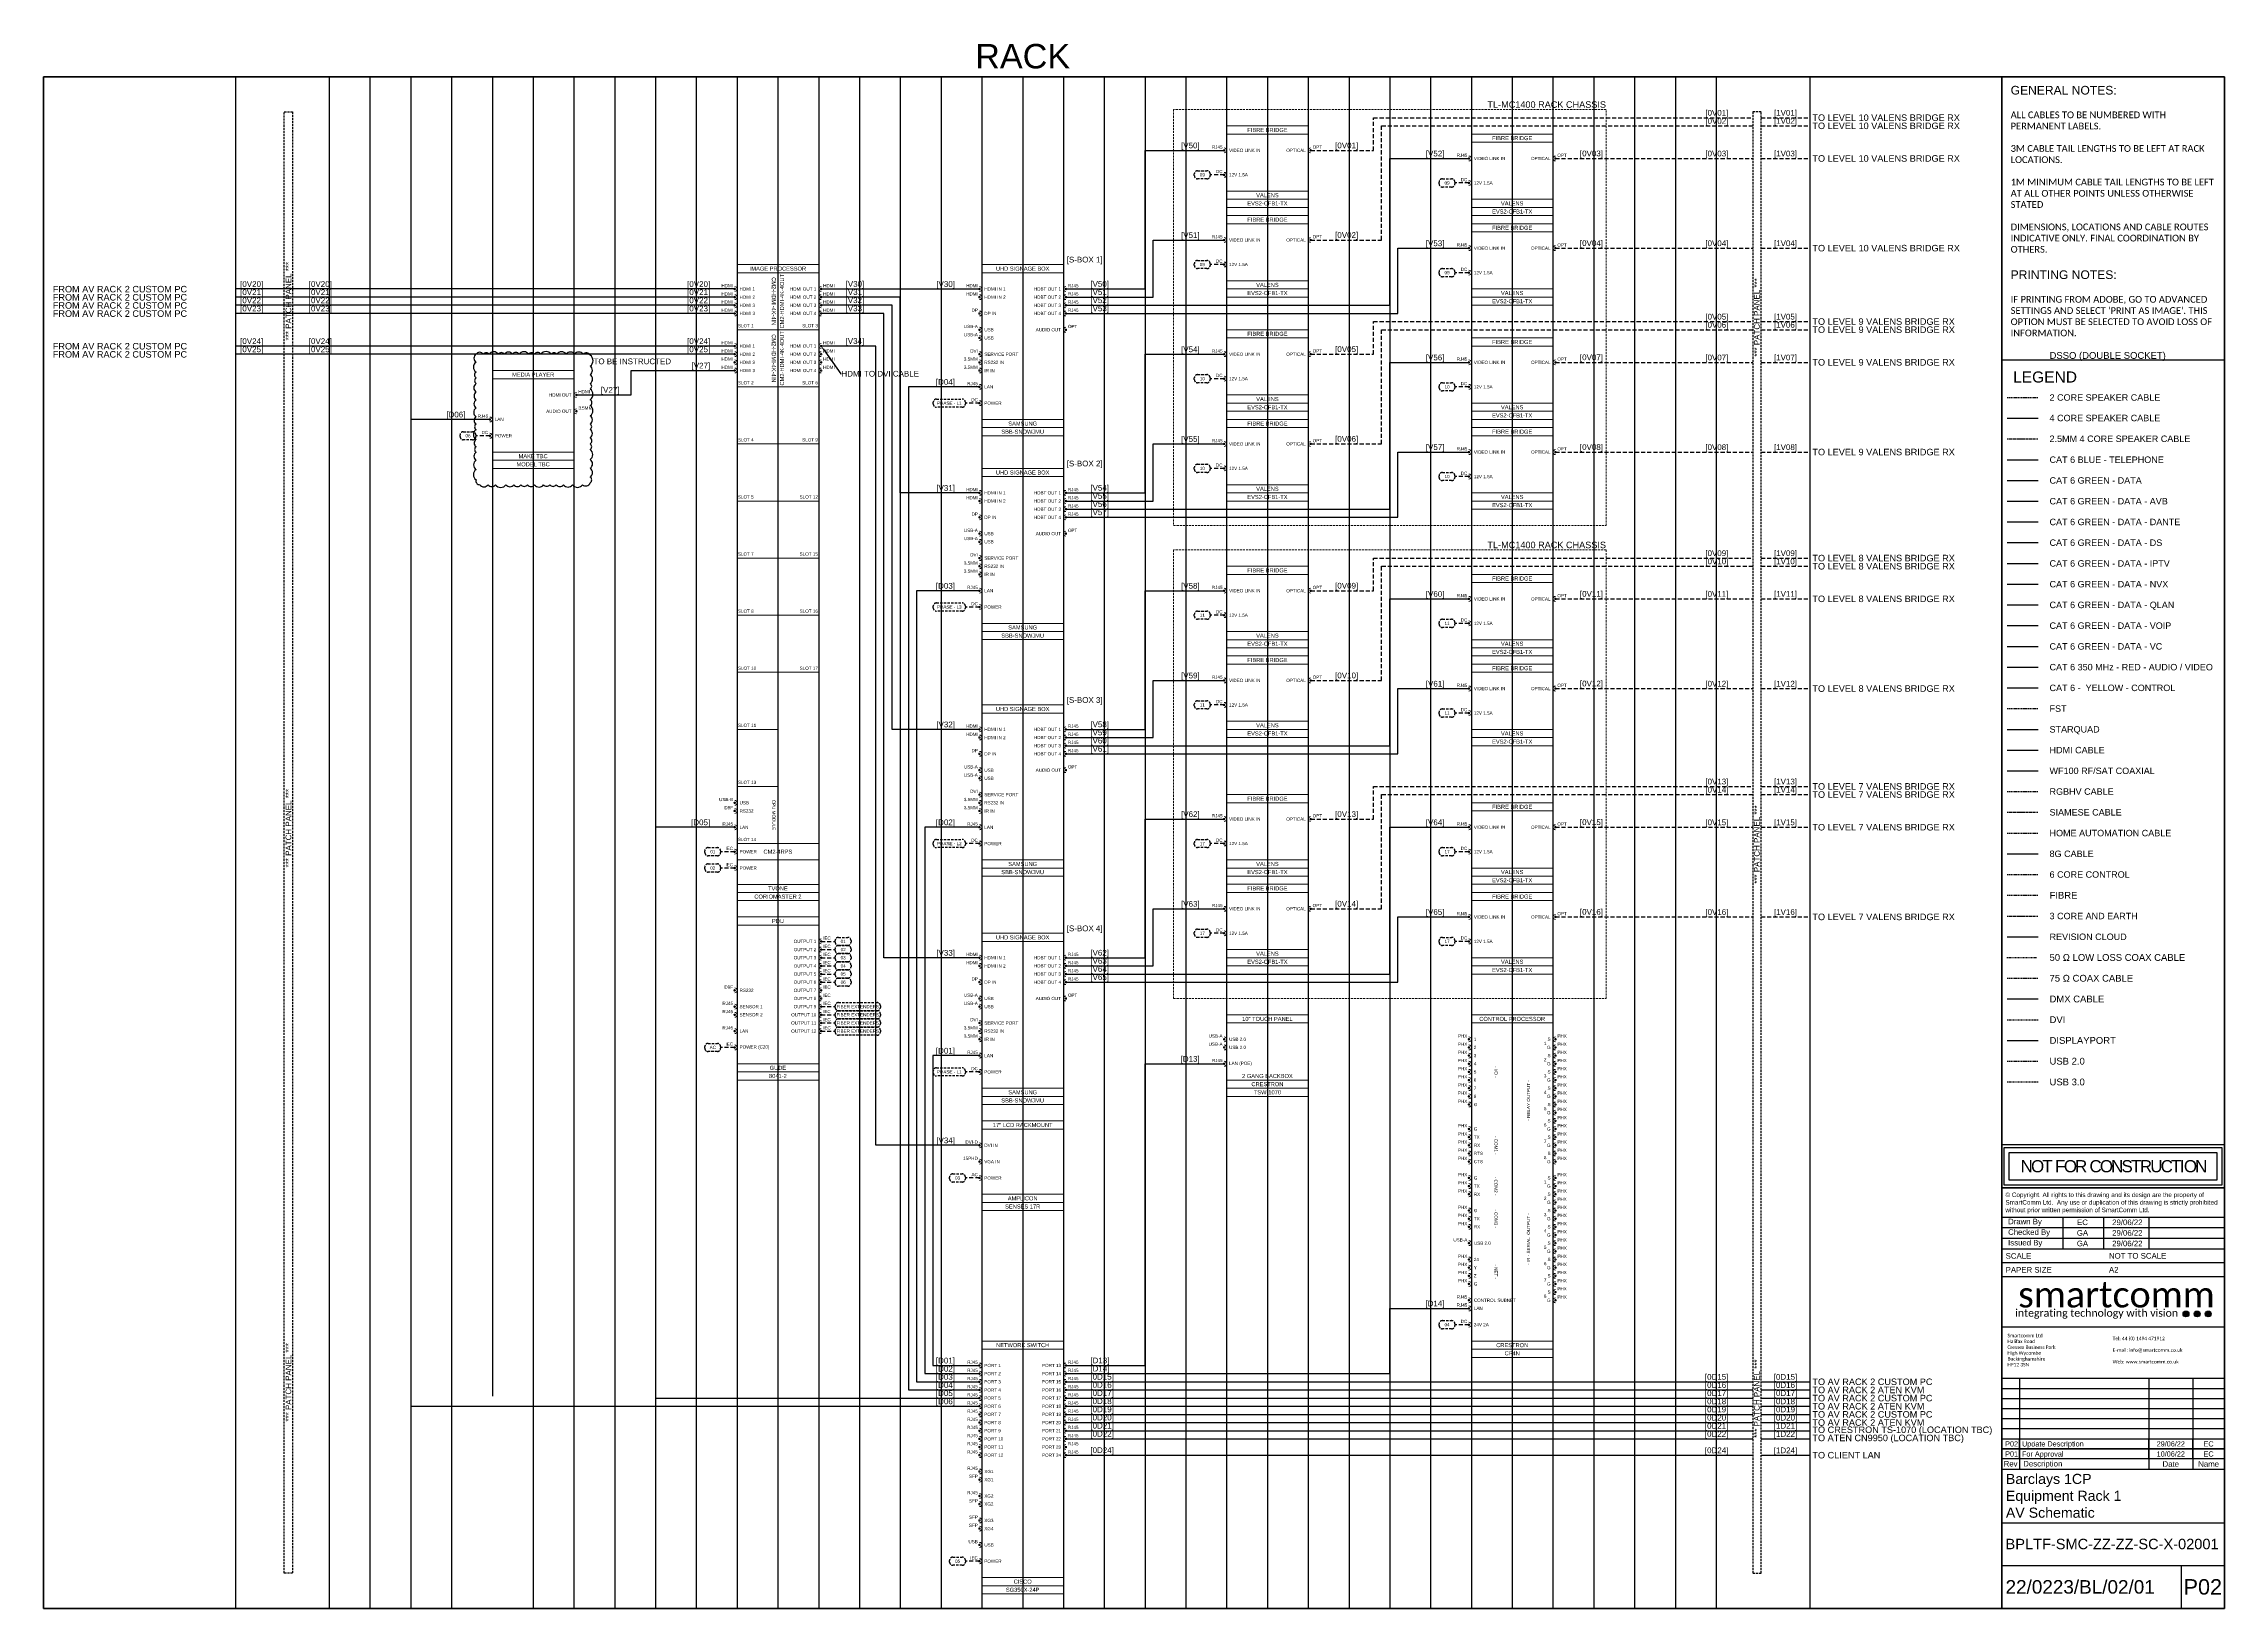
# Model space of a CAD drawing. Header units: millimetres. Extents: x 9 to 573, y 6 to 411.
import ezdxf
from ezdxf import colors
from ezdxf.entities.mleader import LeaderData, LeaderLine
from ezdxf.enums import TextEntityAlignment as Align
from ezdxf.lldxf.tags import DXFTag
from ezdxf.math import Vec2, Vec3

# ---------------------------------------------------------------- set-up
doc = ezdxf.new("R2010")
doc.units = ezdxf.units.MM
for name, pattern in [('DASHDOT', [1, 0.5, -0.25, 0, -0.25]), ('DASHED', [0.75, 0.5, -0.25]), ('DASHED2', [0.375, 0.25, -0.125]), ('DIVIDE', [1.25, 0.5, -0.25, 0, -0.25, 0, -0.25])]:
    doc.linetypes.add(name, pattern=pattern)
for name, color, linetype in [('SC - 2 Core Speaker', 211, 'DASHED'), ('SC - 3 Core and Earth', 7, 'DIVIDE'), ('SC - 3 Core Flex', 7, 'DASHED'), ('SC - 4 Core Speaker', 211, 'Continuous'), ('SC - 50 Ohm Coax', 36, 'DASHDOT'), ('SC - 6 Core Control', 40, 'DASHED'), ('SC - 75 Ohm Coax', 36, 'DASHED'), ('SC - 8G Cable', 115, 'Continuous'), ('SC - Cat - Blue - Tel', 5, 'Continuous'), ('SC - Cat - Green - Data', 84, 'Continuous'), ('SC - Cat - Green - Data - AVB', 84, 'AVB'), ('SC - Cat - Green - Data - DANTE', 84, 'DANTE'), ('SC - Cat - Green - Data - DS', 84, 'DS'), ('SC - Cat - Green - Data - IPTV', 84, 'IPTV'), ('SC - Cat - Green - Data - NVX', 84, 'NVX'), ('SC - Cat - Green - Data - QLAN', 84, 'QLAN'), ('SC - Cat - Green - Data - VC', 84, 'VC'), ('SC - Cat - Green - Data - VOIP', 84, 'VOIP'), ('SC - Cat - Red - AV', 1, 'Continuous'), ('SC - Cat - Yellow - Control', 40, 'Continuous'), ('SC - Display Port', 194, 'ZIGZAG'), ('SC - DMX Cable', 30, 'Continuous'), ('SC - DVI', 192, 'DASHDOT'), ('SC - Fibre', 170, 'DASHED'), ('SC - FST', 4, 'DASHED'), ('SC - HDMI', 192, 'Continuous'), ('SC - Home Automation Cable', 62, 'DASHED'), ('SC - Induction Loop 4 Core Speaker', 211, 'DIVIDE'), ('SC - Revision Cloud', 3, 'Continuous'), ('SC - RGBHV', 252, 'DASHED'), ('SC - Siamese', 46, 'DIVIDE'), ('SC - Starquad', 4, 'Continuous'), ('SC - Text', 7, 'Continuous'), ('SC - TITLE_BLOCK', 7, 'Continuous'), ('SC - USB 2.0', 84, 'DASHED'), ('SC - USB 3.0', 84, 'DASHDOT'), ('SC - WF100', 252, 'Continuous'), ('Text', 7, 'Continuous')]:
    doc.layers.add(name, color=color, linetype=linetype)
doc.layers.add('SC - Equipment', color=7, linetype='Continuous', lineweight=13)
doc.layers.add('SC - Xlines', color=252, linetype='Continuous', plot=False)
doc.styles.add('ARIAL', font='arial.ttf')
doc.styles.add('CALIBRI', font='calibri.ttf')
doc.styles.get("Standard").update_dxf_attribs({"font": 'arial.ttf'})
doc.styles.add('STYLE1', font='arial.ttf')
tags = doc.linetypes.add('AVB', pattern='A,1.675632,-0.12604,["AVB",ARIAL,S=0.5,R=0,X=0,Y=-0.25],-1.485488,1.71284', length=5).pattern_tags.tags
tags[6] = DXFTag(74, 10)
tags = doc.linetypes.add('DANTE', pattern='A,3.745209,-0.071128,["DANTE",ARIAL,S=0.5,R=0,X=0,Y=-0.25],-2.454793,3.728871', length=10.000001).pattern_tags.tags
tags[6] = DXFTag(74, 10)
tags = doc.linetypes.add('DS', pattern='A,1.939444,-0.075392,["DS",ARIAL,S=0.5,R=0,X=0,Y=-0.25],-1.06308,1.922084', length=5).pattern_tags.tags
tags[6] = DXFTag(74, 10)
tags = doc.linetypes.add('IPTV', pattern='A,4.163865,-0.059873,["IPTV",ARIAL,S=0.5,R=0,X=0,Y=-0.25],-1.67205,4.104212', length=10).pattern_tags.tags
tags[6] = DXFTag(74, 10)
tags = doc.linetypes.add('NVX', pattern='A,3.745209,-0.071128,["NVX",ARIAL,S=0.5,R=0,X=0.5,Y=-0.25],-2.454793,3.728871', length=10.000001).pattern_tags.tags
tags[6] = DXFTag(74, 10)
tags = doc.linetypes.add('QLAN', pattern='A,3.942001,-0.106942,["QLAN",ARIAL,S=0.5,R=0,X=0,Y=-0.25],-1.981735,3.969322', length=10).pattern_tags.tags
tags[6] = DXFTag(74, 10)
tags = doc.linetypes.add('VC', pattern='A,3.942001,-0.106942,["VC",ARIAL,S=0.5,R=0,X=0,Y=-0.25],-1.086652,3.862598', length=8.998193).pattern_tags.tags
tags[6] = DXFTag(74, 10)
tags = doc.linetypes.add('VOIP', pattern='A,3.942001,-0.106942,["VOIP",ARIAL,S=0.5,R=0,X=0,Y=-0.25],-1.981735,3.969322', length=10).pattern_tags.tags
tags[6] = DXFTag(74, 10)
doc.linetypes.add('ZIGZAG', pattern='A,0.00254,-5.08,[131,ltypeshp.shx,S=5.08,R=0,X=-5.08,Y=0],-10.16,[131,ltypeshp.shx,S=5.08,R=180,X=5.08,Y=0],-5.08', length=20.32254)

# ---------------------------------------------------------------- blocks, each defined once
blk = doc.blocks.new('AMPLICON SENSES 17R - SCHEMATIC')
at = {"layer": 'SC - Equipment'}
for p, q in [((-25, 0), (25, 0)), ((-25, -55), (-25, 0)), ((25, 0), (25, -55)), ((25, -5), (-25, -5)), ((25, -45), (-25, -45)), ((25, -45), (-25, -45)), ((25, -50), (-25, -50)), ((25, -50), (-25, -50)), ((25, -50), (-25, -50)), ((25, -55), (-25, -55))]:
    blk.add_line(p, q, dxfattribs=at)
at = {"layer": 'SC - Equipment', "const_width": 0.7}
for points in [[(-26.1, -15, 1), (-26.9, -15, 1)], [(-26.1, -25, 1), (-26.9, -25, 1)], [(-26.1, -35, 1), (-26.9, -35, 1)]]:
    blk.add_lwpolyline(points, format="xyb", close=True, dxfattribs=at)
at = {"layer": 'SC - Equipment'}
for centre in [(-26.5, -15), (-26.5, -25), (-26.5, -35)]:
    blk.add_arc(centre, 1.5, 270, 90, dxfattribs=at)
at = {"ltscale": 5}
for tag, p in [('DESCRIPTION', (0, -2.5)), ('MODEL', (0, -52.5)), ('MAKE', (0, -47.5))]:
    blk.add_attdef(tag, text='', height=2.5, dxfattribs=at).set_placement(p, align=Align.MIDDLE_CENTER)
at = {"ltscale": 5, "flags": 1}
for tag, p in [('ROOM_TYPE', (45, -5)), ('LOCATION', (45, -10)), ('RACK_EQUIPMENT_(Y/N)', (45, -15)), ('AMP(@240V)', (45, -40)), ('IP_(Y/N)', (45, -30)), ('POE(WATT)', (45, -35)), ('WATT', (45, -45)), ('WEIGHT(KG)', (45, -55)), ('BTU/H', (45, -50)), ('TRANSFORMER_TAPS', (45, -60))]:
    blk.add_attdef(tag, p, '', height=2.5, dxfattribs=at)
blk.add_attdef('BRACKET', text='', height=2.5, dxfattribs=at).set_placement((0, -42.5), align=Align.MIDDLE_CENTER)
at = {"layer": 'SC - Equipment', "ltscale": 5, "char_height": 2}
for s, insert, width, attachment_point in [('DVI-D', (-27.5, -13), 5.774, 6), ('15PHD', (-27.5, -23), 5.774, 6), ('VGA IN', (-23.5, -25), 23.5, 4), ('DVI IN', (-23.5, -15), 23.5, 4), ('AC', (-27.5, -33), 5.774, 6), ('POWER', (-23.5, -35), 23.5, 4)]:
    blk.add_mtext(s, dxfattribs=dict(at, insert=insert, width=width, attachment_point=attachment_point))
blk = doc.blocks.new('CRESTRON CP4N - SCHEMATIC')
at = {"layer": 'SC - Equipment'}
for p, q in [((-25, 0), (25, 0)), ((-25, -210), (-25, 0)), ((25, 0), (25, -210)), ((25, -5), (-25, -5)), ((25, -200), (-25, -200)), ((25, -200), (-25, -200)), ((25, -205), (-25, -205)), ((25, -205), (-25, -205)), ((25, -205), (-25, -205)), ((25, -210), (-25, -210))]:
    blk.add_line(p, q, dxfattribs=at)
at = {"layer": 'SC - Equipment', "const_width": 0.7}
for points in [[(-26.1, -15, 1), (-26.9, -15, 1)], [(-26.1, -20, 1), (-26.9, -20, 1)], [(-26.1, -25, 1), (-26.9, -25, 1)], [(26.1, -15, -1), (26.9, -15, -1)], [(26.1, -20, -1), (26.9, -20, -1)], [(26.1, -25, -1), (26.9, -25, -1)], [(-26.1, -30, 1), (-26.9, -30, 1)], [(-26.1, -35, 1), (-26.9, -35, 1)], [(-26.1, -40, 1), (-26.9, -40, 1)], [(26.1, -30, -1), (26.9, -30, -1)], [(26.1, -35, -1), (26.9, -35, -1)], [(26.1, -40, -1), (26.9, -40, -1)], [(-26.1, -45, 1), (-26.9, -45, 1)], [(-26.1, -50, 1), (-26.9, -50, 1)], [(26.1, -45, -1), (26.9, -45, -1)], [(26.1, -50, -1), (26.9, -50, -1)], [(-26.1, -55, 1), (-26.9, -55, 1)], [(26.1, -55, -1), (26.9, -55, -1)], [(26.1, -60, -1), (26.9, -60, -1)], [(26.1, -65, -1), (26.9, -65, -1)], [(-26.1, -70, 1), (-26.9, -70, 1)], [(-26.1, -75, 1), (-26.9, -75, 1)], [(-26.1, -80, 1), (-26.9, -80, 1)], [(26.1, -70, -1), (26.9, -70, -1)], [(26.1, -75, -1), (26.9, -75, -1)], [(26.1, -80, -1), (26.9, -80, -1)], [(-26.1, -85, 1), (-26.9, -85, 1)], [(-26.1, -90, 1), (-26.9, -90, 1)], [(26.1, -85, -1), (26.9, -85, -1)], [(26.1, -90, -1), (26.9, -90, -1)], [(-26.1, -100, 1), (-26.9, -100, 1)], [(-26.1, -105, 1), (-26.9, -105, 1)], [(26.1, -100, -1), (26.9, -100, -1)], [(26.1, -105, -1), (26.9, -105, -1)], [(-26.1, -110, 1), (-26.9, -110, 1)], [(-26.1, -120, 1), (-26.9, -120, 1)], [(26.1, -110, -1), (26.9, -110, -1)], [(26.1, -115, -1), (26.9, -115, -1)], [(26.1, -120, -1), (26.9, -120, -1)], [(-26.1, -125, 1), (-26.9, -125, 1)], [(-26.1, -130, 1), (-26.9, -130, 1)], [(26.1, -125, -1), (26.9, -125, -1)], [(26.1, -130, -1), (26.9, -130, -1)], [(-26.1, -140, 1), (-26.9, -140, 1)], [(26.1, -135, -1), (26.9, -135, -1)], [(26.1, -140, -1), (26.9, -140, -1)], [(26.1, -145, -1), (26.9, -145, -1)], [(-26.1, -150, 1), (-26.9, -150, 1)], [(-26.1, -155, 1), (-26.9, -155, 1)], [(-26.1, -160, 1), (-26.9, -160, 1)], [(26.1, -150, -1), (26.9, -150, -1)], [(26.1, -155, -1), (26.9, -155, -1)], [(26.1, -160, -1), (26.9, -160, -1)], [(-26.1, -165, 1), (-26.9, -165, 1)], [(26.1, -165, -1), (26.9, -165, -1)], [(26.1, -170, -1), (26.9, -170, -1)], [(-26.1, -175, 1), (-26.9, -175, 1)], [(-26.1, -180, 1), (-26.9, -180, 1)], [(26.1, -175, -1), (26.9, -175, -1)], [(-26.1, -190, 1), (-26.9, -190, 1)]]:
    blk.add_lwpolyline(points, format="xyb", close=True, dxfattribs=at)
at = {"layer": 'SC - Equipment'}
for centre, start, end in [((-26.5, -15), 270, 90), ((-26.5, -20), 270, 90), ((-26.5, -25), 270, 90), ((26.5, -15), 90, 270), ((26.5, -20), 90, 270), ((26.5, -25), 90, 270), ((-26.5, -30), 270, 90), ((-26.5, -35), 270, 90), ((-26.5, -40), 270, 90), ((26.5, -30), 90, 270), ((26.5, -35), 90, 270), ((26.5, -40), 90, 270), ((-26.5, -45), 270, 90), ((-26.5, -50), 270, 90), ((26.5, -45), 90, 270), ((26.5, -50), 90, 270), ((-26.5, -55), 270, 90), ((26.5, -55), 90, 270), ((26.5, -60), 90, 270), ((26.5, -65), 90, 270), ((-26.5, -70), 270, 90), ((-26.5, -75), 270, 90), ((-26.5, -80), 270, 90), ((26.5, -70), 90, 270), ((26.5, -75), 90, 270), ((26.5, -80), 90, 270), ((-26.5, -85), 270, 90), ((-26.5, -90), 270, 90), ((26.5, -85), 90, 270), ((26.5, -90), 90, 270), ((-26.5, -100), 270, 90), ((-26.5, -105), 270, 90), ((26.5, -100), 90, 270), ((26.5, -105), 90, 270), ((-26.5, -110), 270, 90), ((-26.5, -120), 270, 90), ((26.5, -110), 90, 270), ((26.5, -115), 90, 270), ((26.5, -120), 90, 270), ((-26.5, -125), 270, 90), ((-26.5, -130), 270, 90), ((26.5, -125), 90, 270), ((26.5, -130), 90, 270), ((26.5, -135), 90, 270), ((-26.5, -140), 270, 90), ((26.5, -140), 90, 270), ((26.5, -145), 90, 270), ((-26.5, -150), 270, 90), ((-26.5, -155), 270, 90), ((-26.5, -160), 270, 90), ((26.5, -150), 90, 270), ((26.5, -155), 90, 270), ((26.5, -160), 90, 270), ((-26.5, -165), 270, 90), ((-26.5, -175), 270, 90), ((26.5, -165), 90, 270), ((26.5, -170), 90, 270), ((26.5, -175), 90, 270), ((-26.5, -180), 270, 90), ((-26.5, -190), 270, 90)]:
    blk.add_arc(centre, 1.5, start, end, dxfattribs=at)
at = {"ltscale": 5}
for tag, p in [('DESCRIPTION', (0, -2.5)), ('MODEL', (0, -207.5)), ('MAKE', (0, -202.5))]:
    blk.add_attdef(tag, text='', height=2.5, dxfattribs=at).set_placement(p, align=Align.MIDDLE_CENTER)
at = {"ltscale": 5, "flags": 1}
for tag, p in [('ROOM_TYPE', (45, -5)), ('LOCATION', (45, -10)), ('RACK_EQUIPMENT_(Y/N)', (45, -15)), ('AMP(@240V)', (45, -40)), ('IP_(Y/N)', (45, -30)), ('POE(WATT)', (45, -35)), ('WATT', (45, -45)), ('WEIGHT(KG)', (45, -55)), ('BTU/H', (45, -50)), ('TRANSFORMER_TAPS', (45, -60))]:
    blk.add_attdef(tag, p, '', height=2.5, dxfattribs=at)
blk.add_attdef('BRACKET', text='', height=2.5, dxfattribs=at).set_placement((0, -197.5), align=Align.MIDDLE_CENTER)
at = {"layer": 'SC - Equipment', "ltscale": 5, "char_height": 2}
for s, insert, width, attachment_point in [('PHX', (-27.5, -13), 5.774, 6), ('PHX', (27.7, -13), 3.746, 4), ('PHX', (-27.5, -18), 5.774, 6), ('PHX', (-27.5, -23), 5.774, 6), ('2', (-23.5, -20), 23.5, 4), ('3', (-23.5, -25), 23.5, 4), ('1', (-23.5, -15), 23.5, 4), ('2', (21, -27.5), 23.5, 6), ('1', (21, -17.5), 23.5, 6), ('G', (23.5, -20), 23.5, 6), ('S', (23.5, -15), 23.5, 6), ('S', (23.5, -25), 23.5, 6), ('PHX', (27.7, -18), 3.746, 4), ('PHX', (27.7, -23), 3.746, 4), ('PHX', (-27.5, -28), 5.774, 6), ('PHX', (-27.5, -33), 5.774, 6), ('PHX', (-27.5, -38), 5.774, 6), ('4', (-23.5, -30), 23.5, 4), ('5', (-23.5, -35), 23.5, 4), ('6', (-23.5, -40), 23.5, 4), ('3', (21, -37.5), 23.5, 6), ('G', (23.5, -30), 23.5, 6), ('G', (23.5, -40), 23.5, 6), ('S', (23.5, -35), 23.5, 6), ('PHX', (27.7, -28), 3.746, 4), ('PHX', (27.7, -33), 3.746, 4), ('PHX', (27.7, -38), 3.746, 4), ('PHX', (-27.5, -43), 5.774, 6), ('PHX', (-27.5, -48), 5.774, 6), ('PHX', (-27.5, -53), 5.774, 6), ('7', (-23.5, -45), 23.5, 4), ('8', (-23.5, -50), 23.5, 4), ('4', (21, -47.5), 23.5, 6), ('G', (23.5, -50), 23.5, 6), ('S', (23.5, -45), 23.5, 6), ('PHX', (27.7, -43), 3.746, 4), ('PHX', (27.7, -48), 3.746, 4), ('PHX', (27.7, -53), 3.746, 4), ('G', (-23.5, -55), 23.5, 4), ('5', (21, -57.5), 23.5, 6), ('6', (21, -67.5), 23.5, 6), ('G', (23.5, -60), 23.5, 6), ('S', (23.5, -55), 23.5, 6), ('S', (23.5, -65), 23.5, 6), ('PHX', (27.7, -58), 3.746, 4), ('PHX', (27.7, -63), 3.746, 4), ('PHX', (-27.5, -68), 5.774, 6), ('PHX', (-27.5, -73), 5.774, 6), ('PHX', (-27.5, -78), 5.774, 6), ('G', (-23.5, -70), 23.5, 4), ('TX', (-23.5, -75), 23.5, 4), ('RX', (-23.5, -80), 23.5, 4), ('7', (21, -77.5), 23.5, 6), ('G', (23.5, -70), 23.5, 6), ('G', (23.5, -80), 23.5, 6), ('S', (23.5, -75), 23.5, 6), ('PHX', (27.7, -68), 3.746, 4), ('PHX', (27.7, -73), 3.746, 4), ('PHX', (27.7, -78), 3.746, 4), ('PHX', (-27.5, -83), 5.774, 6), ('PHX', (-27.5, -88), 5.774, 6), ('CTS', (-23.5, -90), 23.5, 4), ('RTS', (-23.5, -85), 23.5, 4), ('8', (21, -87.5), 23.5, 6), ('G', (23.5, -90), 23.5, 6), ('S', (23.5, -85), 23.5, 6), ('PHX', (27.7, -83), 3.746, 4), ('PHX', (27.7, -88), 3.746, 4), ('PHX', (-27.5, -98), 5.774, 6), ('PHX', (-27.5, -103), 5.774, 6), ('G', (-23.5, -100), 23.5, 4), ('TX', (-23.5, -105), 23.5, 4), ('1', (21, -102.5), 23.5, 6), ('G', (23.5, -105), 23.5, 6), ('S', (23.5, -100), 23.5, 6), ('PHX', (27.7, -98), 3.746, 4), ('PHX', (27.7, -103), 3.746, 4), ('PHX', (-27.5, -108), 5.774, 6), ('PHX', (-27.5, -118), 5.774, 6), ('G', (-23.5, -120), 23.5, 4), ('RX', (-23.5, -110), 23.5, 4), ('2', (21, -112.5), 23.5, 6), ('G', (23.5, -115), 23.5, 6), ('S', (23.5, -110), 23.5, 6), ('S', (23.5, -120), 23.5, 6), ('PHX', (27.7, -108), 3.746, 4), ('PHX', (27.7, -113), 3.746, 4), ('PHX', (27.7, -118), 3.746, 4), ('PHX', (-27.5, -123), 5.774, 6), ('PHX', (-27.5, -128), 5.774, 6), ('TX', (-23.5, -125), 23.5, 4), ('RX', (-23.5, -130), 23.5, 4), ('4', (21, -132.5), 23.5, 6), ('3', (21, -122.5), 23.5, 6), ('G', (23.5, -125), 23.5, 6), ('S', (23.5, -130), 23.5, 6), ('PHX', (27.7, -123), 3.746, 4), ('PHX', (27.7, -128), 3.746, 4), ('PHX', (27.7, -133), 3.746, 4), ('USB-A', (-27.5, -138), 5.774, 6), ('PHX', (-27.5, -148), 5.774, 6), ('USB 2.0', (-23.5, -140), 23.5, 4), ('5', (21, -142.5), 23.5, 6), ('G', (23.5, -135), 23.5, 6), ('G', (23.5, -145), 23.5, 6), ('S', (23.5, -140), 23.5, 6), ('PHX', (27.7, -138), 3.746, 4), ('PHX', (27.7, -143), 3.746, 4), ('PHX', (27.7, -148), 3.746, 4), ('PHX', (-27.5, -153), 5.774, 6), ('PHX', (-27.5, -158), 5.774, 6), ('24', (-23.5, -150), 23.5, 4), ('Y', (-23.5, -155), 23.5, 4), ('Z', (-23.5, -160), 23.5, 4), ('6', (21, -152.5), 23.5, 6), ('G', (23.5, -155), 23.5, 6), ('S', (23.5, -150), 23.5, 6), ('S', (23.5, -160), 23.5, 6), ('PHX', (27.7, -153), 3.746, 4), ('PHX', (27.7, -158), 3.746, 4), ('RJ45', (-27.5, -173), 5.774, 6), ('PHX', (-27.5, -163), 5.774, 6), ('G', (-23.5, -165), 23.5, 4), ('7', (21, -162.5), 23.5, 6), ('8', (21, -172.5), 23.5, 6), ('G', (23.5, -165), 23.5, 6), ('S', (23.5, -170), 23.5, 6), ('PHX', (27.7, -163), 3.746, 4), ('PHX', (27.7, -168), 3.746, 4), ('PHX', (27.7, -173), 3.746, 4), ('RJ45', (-27.5, -178), 5.774, 6), ('DC', (-27.5, -188), 5.774, 6), ('CONTROL SUBNET', (-23.5, -175), 26.508, 4), ('LAN', (-23.5, -180), 23.5, 4), ('G', (23.5, -175), 23.5, 6), ('24V 2A', (-23.5, -190), 23.5, 4)]:
    blk.add_mtext(s, dxfattribs=dict(at, insert=insert, width=width, attachment_point=attachment_point))
at = {"layer": 'SC - Equipment', "ltscale": 5, "char_height": 2, "attachment_point": 5}
for s, insert, width, rotation in [('- I/O -', (-10, -35), 15.911, 270), ('- RELAY OUTPUT -', (10, -52.5), 28.532, 90), ('- COM1 -', (-10, -80), 15.911, 270), ('- COM2 -', (-10, -105), 15.911, 270), ('- COM3 -', (-10, -125), 15.911, 270), ('- IR - SERIAL  OUTPUT -', (10, -137.5), 43.031, 90), ('- NET -', (-10, -157.5), 15.911, 270)]:
    blk.add_mtext(s, dxfattribs=dict(at, insert=insert, width=width, rotation=rotation))
blk = doc.blocks.new('CRESTRON TSW-1070-B-S - SCHEMATIC')
at = {"layer": 'SC - Equipment'}
for p, q in [((-25, 0), (25, 0)), ((-25, -50), (-25, 0)), ((25, 0), (25, -50)), ((25, -5), (-25, -5)), ((25, -40), (-25, -40)), ((25, -40), (-25, -40)), ((25, -45), (-25, -45)), ((25, -45), (-25, -45)), ((25, -45), (-25, -45)), ((25, -50), (-25, -50))]:
    blk.add_line(p, q, dxfattribs=at)
at = {"layer": 'SC - Equipment', "const_width": 0.7}
for points in [[(-26.1, -15, 1), (-26.9, -15, 1)], [(-26.1, -20, 1), (-26.9, -20, 1)], [(-26.1, -30, 1), (-26.9, -30, 1)]]:
    blk.add_lwpolyline(points, format="xyb", close=True, dxfattribs=at)
at = {"layer": 'SC - Equipment'}
for centre in [(-26.5, -15), (-26.5, -20), (-26.5, -30)]:
    blk.add_arc(centre, 1.5, 270, 90, dxfattribs=at)
at = {"ltscale": 5}
for tag, p in [('DESCRIPTION', (0, -2.5)), ('BRACKET', (0, -37.5)), ('MODEL', (0, -47.5)), ('MAKE', (0, -42.5))]:
    blk.add_attdef(tag, text='', height=2.5, dxfattribs=at).set_placement(p, align=Align.MIDDLE_CENTER)
at = {"ltscale": 5, "flags": 1}
for tag, p in [('ROOM_TYPE', (45, -5)), ('LOCATION', (45, -10)), ('RACK_EQUIPMENT_(Y/N)', (45, -15)), ('AMP(@240V)', (45, -40)), ('IP_(Y/N)', (45, -30)), ('POE(WATT)', (45, -35)), ('WATT', (45, -45)), ('WEIGHT(KG)', (45, -55)), ('BTU/H', (45, -50)), ('TRANSFORMER_TAPS', (45, -60))]:
    blk.add_attdef(tag, p, '', height=2.5, dxfattribs=at)
at = {"layer": 'SC - Equipment', "ltscale": 5, "char_height": 2}
for s, insert, width, attachment_point in [('USB-A', (-27.5, -13), 5.774, 6), ('USB-A', (-27.5, -18), 5.774, 6), ('USB 2.0', (-23.5, -15), 23.5, 4), ('USB 2.0', (-23.5, -20), 23.5, 4), ('RJ45', (-27.5, -28), 5.774, 6), ('LAN (POE)', (-23.5, -30), 23.5, 4)]:
    blk.add_mtext(s, dxfattribs=dict(at, insert=insert, width=width, attachment_point=attachment_point))
blk = doc.blocks.new('CISCO SG350X-24P - SCHEMATIC')
at = {"layer": 'SC - Equipment'}
for p, q in [((-25, 0), (25, 0)), ((-25, -155), (-25, 0)), ((25, 0), (25, -155)), ((25, -5), (-25, -5)), ((25, -145), (-25, -145)), ((25, -145), (-25, -145)), ((25, -150), (-25, -150)), ((25, -150), (-25, -150)), ((25, -150), (-25, -150)), ((25, -155), (-25, -155))]:
    blk.add_line(p, q, dxfattribs=at)
at = {"layer": 'SC - Equipment', "const_width": 0.7}
for points in [[(-26.1, -15, 1), (-26.9, -15, 1)], [(-26.1, -20, 1), (-26.9, -20, 1)], [(-26.1, -25, 1), (-26.9, -25, 1)], [(26.1, -15, -1), (26.9, -15, -1)], [(26.1, -20, -1), (26.9, -20, -1)], [(26.1, -25, -1), (26.9, -25, -1)], [(-26.1, -30, 1), (-26.9, -30, 1)], [(-26.1, -35, 1), (-26.9, -35, 1)], [(-26.1, -40, 1), (-26.9, -40, 1)], [(26.1, -30, -1), (26.9, -30, -1)], [(26.1, -35, -1), (26.9, -35, -1)], [(26.1, -40, -1), (26.9, -40, -1)], [(-26.1, -45, 1), (-26.9, -45, 1)], [(-26.1, -50, 1), (-26.9, -50, 1)], [(26.1, -45, -1), (26.9, -45, -1)], [(26.1, -50, -1), (26.9, -50, -1)], [(-26.1, -55, 1), (-26.9, -55, 1)], [(-26.1, -60, 1), (-26.9, -60, 1)], [(-26.1, -65, 1), (-26.9, -65, 1)], [(26.1, -55, -1), (26.9, -55, -1)], [(26.1, -60, -1), (26.9, -60, -1)], [(26.1, -65, -1), (26.9, -65, -1)], [(-26.1, -70, 1), (-26.9, -70, 1)], [(-26.1, -80, 1), (-26.9, -80, 1)], [(26.1, -70, -1), (26.9, -70, -1)], [(-26.1, -85, 1), (-26.9, -85, 1)], [(-26.1, -95, 1), (-26.9, -95, 1)], [(-26.1, -100, 1), (-26.9, -100, 1)], [(-26.1, -110, 1), (-26.9, -110, 1)], [(-26.1, -115, 1), (-26.9, -115, 1)], [(-26.1, -125, 1), (-26.9, -125, 1)], [(-26.1, -135, 1), (-26.9, -135, 1)]]:
    blk.add_lwpolyline(points, format="xyb", close=True, dxfattribs=at)
at = {"layer": 'SC - Equipment'}
for centre, start, end in [((-26.5, -15), 270, 90), ((-26.5, -20), 270, 90), ((-26.5, -25), 270, 90), ((26.5, -15), 90, 270), ((26.5, -20), 90, 270), ((26.5, -25), 90, 270), ((-26.5, -30), 270, 90), ((-26.5, -35), 270, 90), ((-26.5, -40), 270, 90), ((26.5, -30), 90, 270), ((26.5, -35), 90, 270), ((26.5, -40), 90, 270), ((-26.5, -45), 270, 90), ((-26.5, -50), 270, 90), ((26.5, -45), 90, 270), ((26.5, -50), 90, 270), ((-26.5, -55), 270, 90), ((-26.5, -60), 270, 90), ((-26.5, -65), 270, 90), ((26.5, -55), 90, 270), ((26.5, -60), 90, 270), ((26.5, -65), 90, 270), ((-26.5, -70), 270, 90), ((-26.5, -80), 270, 90), ((26.5, -70), 90, 270), ((-26.5, -85), 270, 90), ((-26.5, -95), 270, 90), ((-26.5, -100), 270, 90), ((-26.5, -110), 270, 90), ((-26.5, -115), 270, 90), ((-26.5, -125), 270, 90), ((-26.5, -135), 270, 90)]:
    blk.add_arc(centre, 1.5, start, end, dxfattribs=at)
at = {"ltscale": 5}
for tag, p in [('DESCRIPTION', (0, -2.5)), ('MAKE', (0, -147.5)), ('MODEL', (0, -152.5))]:
    blk.add_attdef(tag, text='', height=2.5, dxfattribs=at).set_placement(p, align=Align.MIDDLE_CENTER)
at = {"ltscale": 5, "flags": 1}
for tag, p in [('ROOM_TYPE', (45, -5)), ('LOCATION', (45, -10)), ('RACK_EQUIPMENT_(Y/N)', (45, -15)), ('AMP(@240V)', (45, -40)), ('IP_(Y/N)', (45, -30)), ('POE(WATT)', (45, -35)), ('WATT', (45, -45)), ('WEIGHT(KG)', (45, -55)), ('BTU/H', (45, -50)), ('TRANSFORMER_TAPS', (45, -60))]:
    blk.add_attdef(tag, p, '', height=2.5, dxfattribs=at)
blk.add_attdef('BRACKET', text='', height=2.5, dxfattribs=at).set_placement((0, -142.5), align=Align.MIDDLE_CENTER)
at = {"layer": 'SC - Equipment', "ltscale": 5, "char_height": 2}
for s, insert, width, attachment_point in [('RJ45', (-27.5, -13), 5.774, 6), ('RJ45', (27.7, -13), 7.175, 4), ('RJ45', (-27.5, -18), 5.774, 6), ('RJ45', (-27.5, -23), 5.774, 6), ('PORT 1', (-23.5, -15), 23.5, 4), ('PORT 2', (-23.5, -20), 23.5, 4), ('PORT 3', (-23.5, -25), 23.5, 4), ('PORT 13', (23.5, -15), 23.5, 6), ('PORT 14', (23.5, -20), 23.5, 6), ('PORT 15', (23.5, -25), 23.5, 6), ('RJ45', (27.7, -18), 7.175, 4), ('RJ45', (27.7, -23), 7.175, 4), ('RJ45', (-27.5, -28), 5.774, 6), ('RJ45', (-27.5, -33), 5.774, 6), ('RJ45', (-27.5, -38), 5.774, 6), ('PORT 4', (-23.5, -30), 23.5, 4), ('PORT 5', (-23.5, -35), 23.5, 4), ('PORT 6', (-23.5, -40), 23.5, 4), ('PORT 16', (23.5, -30), 23.5, 6), ('PORT 17', (23.5, -35), 23.5, 6), ('PORT 18', (23.5, -40), 23.5, 6), ('RJ45', (27.7, -28), 7.175, 4), ('RJ45', (27.7, -33), 7.175, 4), ('RJ45', (27.7, -38), 7.175, 4), ('RJ45', (-27.5, -43), 5.774, 6), ('RJ45', (-27.5, -48), 5.774, 6), ('RJ45', (-27.5, -53), 5.774, 6), ('PORT 7', (-23.5, -45), 23.5, 4), ('PORT 8', (-23.5, -50), 23.5, 4), ('PORT 19', (23.5, -45), 23.5, 6), ('PORT 20', (23.5, -50), 23.5, 6), ('RJ45', (27.7, -43), 7.175, 4), ('RJ45', (27.7, -48), 7.175, 4), ('RJ45', (27.7, -53), 7.175, 4), ('RJ45', (-27.5, -58), 5.774, 6), ('RJ45', (-27.5, -63), 5.774, 6), ('PORT 9', (-23.5, -55), 23.5, 4), ('PORT 10', (-23.5, -60), 23.5, 4), ('PORT 11', (-23.5, -65), 23.5, 4), ('PORT 21', (23.5, -55), 23.5, 6), ('PORT 22', (23.5, -60), 23.5, 6), ('PORT 23', (23.5, -65), 23.5, 6), ('RJ45', (27.7, -58), 7.175, 4), ('RJ45', (27.7, -63), 7.175, 4), ('RJ45', (-27.5, -68), 5.774, 6), ('RJ45', (-27.5, -78), 5.774, 6), ('XG1', (-23.5, -80), 23.5, 4), ('PORT 12', (-23.5, -70), 23.5, 4), ('PORT 24', (23.5, -70), 23.5, 6), ('RJ45', (27.7, -68), 7.175, 4), ('RJ45', (-27.5, -93), 5.774, 6), ('SFP', (-27.5, -83), 5.774, 6), ('XG1', (-23.5, -85), 23.5, 4), ('SFP', (-27.5, -98), 5.774, 6), ('XG2', (-23.5, -95), 23.5, 4), ('XG2', (-23.5, -100), 23.5, 4), ('SFP', (-27.5, -108), 5.774, 6), ('SFP', (-27.5, -113), 5.774, 6), ('XG3', (-23.5, -110), 23.5, 4), ('XG4', (-23.5, -115), 23.5, 4), ('USB', (-27.5, -123), 5.774, 6), ('IEC', (-27.5, -133), 5.774, 6), ('USB', (-23.5, -125), 23.5, 4), ('POWER', (-23.5, -135), 23.5, 4)]:
    blk.add_mtext(s, dxfattribs=dict(at, insert=insert, width=width, attachment_point=attachment_point))
blk = doc.blocks.new('TVONE CARIO MASTER 2 - SCHEMATIC')
at = {"ltscale": 5}
blk.add_lwpolyline([(0, -5), (0, -355)], dxfattribs=at)
at = {"layer": 'SC - Equipment'}
for p, q in [((-25, 0), (25, 0)), ((-25, -390), (-25, 0)), ((25, 0), (25, -390)), ((25, -5), (-25, -5)), ((25, -40), (-25, -40)), ((25, -75), (-25, -75)), ((25, -110), (-25, -110)), ((25, -145), (-25, -145)), ((25, -180), (-25, -180)), ((25, -215), (-25, -215)), ((25, -250), (-25, -250)), ((0, -285), (-25, -285)), ((0, -320), (-25, -320)), ((25, -355), (-25, -355)), ((25, -365), (-25, -365)), ((25, -380), (-25, -380)), ((25, -380), (-25, -380)), ((25, -385), (-25, -385)), ((25, -385), (-25, -385)), ((25, -385), (-25, -385)), ((25, -390), (-25, -390))]:
    blk.add_line(p, q, dxfattribs=at)
at = {"layer": 'SC - Equipment', "const_width": 0.7}
for points in [[(-26.1, -330, 1), (-26.9, -330, 1)], [(-26.1, -335, 1), (-26.9, -335, 1)], [(-26.1, -345, 1), (-26.9, -345, 1)], [(-26.1, -370, 1), (-26.9, -370, 1)]]:
    blk.add_lwpolyline(points, format="xyb", close=True, dxfattribs=at)
at = {"layer": 'SC - Equipment'}
for centre in [(-26.5, -330), (-26.5, -335), (-26.5, -345), (-26.5, -370)]:
    blk.add_arc(centre, 1.5, 270, 90, dxfattribs=at)
at = {"ltscale": 5}
for tag, p in [('DESCRIPTION', (0, -2.5)), ('MODEL', (0, -387.5)), ('MAKE', (0, -382.5))]:
    blk.add_attdef(tag, text='', height=2.5, dxfattribs=at).set_placement(p, align=Align.MIDDLE_CENTER)
at = {"ltscale": 5, "flags": 1}
for tag, p in [('ROOM_TYPE', (45, -5)), ('LOCATION', (45, -10)), ('RACK_EQUIPMENT_(Y/N)', (45, -15)), ('AMP(@240V)', (45, -40)), ('IP_(Y/N)', (45, -30)), ('POE(WATT)', (45, -35)), ('WATT', (45, -45)), ('WEIGHT(KG)', (45, -55)), ('BTU/H', (45, -50)), ('TRANSFORMER_TAPS', (45, -60))]:
    blk.add_attdef(tag, p, '', height=2.5, dxfattribs=at)
blk.add_attdef('BRACKET', text='', height=2.5, dxfattribs=at).set_placement((0, -377.5), align=Align.MIDDLE_CENTER)
at = {"layer": 'SC - Equipment', "ltscale": 5, "char_height": 2}
for s, insert, width, attachment_point in [('SLOT 1', (-24.5, -37.5), 23.5, 4), ('SLOT 3', (24.5, -37.5), 23.5, 6), ('SLOT 2', (-24.5, -72.5), 23.5, 4), ('SLOT 6', (24.5, -72.5), 23.5, 6), ('SLOT 4', (-24.5, -107.5), 23.5, 4), ('SLOT 9', (24.5, -107.5), 23.5, 6), ('SLOT 5', (-24.5, -142.5), 23.5, 4), ('SLOT 12', (24.5, -142.5), 23.5, 6), ('SLOT 7', (-24.5, -177.5), 23.5, 4), ('SLOT 15', (24.5, -177.5), 23.5, 6), ('SLOT 8', (-24.5, -212.5), 23.5, 4), ('SLOT 16', (24.5, -212.5), 23.5, 6), ('SLOT 10', (-24.5, -247.5), 23.5, 4), ('SLOT 17', (24.5, -247.5), 23.5, 6), ('SLOT 11', (-24.5, -282.5), 23.5, 4), ('SLOT 13', (-24.5, -317.5), 23.5, 4), ('USB-B', (-27.5, -328), 5.774, 6), ('D9F', (-27.5, -333), 5.774, 6), ('USB', (-23.5, -330), 23.5, 4), ('RS232', (-23.5, -335), 23.5, 4), ('RJ45', (-27.5, -343), 5.774, 6), ('LAN', (-23.5, -345), 23.5, 4), ('SLOT 14', (-24.5, -352.5), 23.5, 4), ('IEC', (-27.5, -368), 5.774, 6), ('POWER', (-23.5, -370), 23.5, 4)]:
    blk.add_mtext(s, dxfattribs=dict(at, insert=insert, width=width, attachment_point=attachment_point))
at = {"layer": 'SC - Equipment', "ltscale": 5, "insert": (-2.5, -337.5), "char_height": 2, "width": 23.5, "attachment_point": 5, "rotation": 270}
blk.add_mtext('CPU MODULE', dxfattribs=at)
blk = doc.blocks.new('TVONE CM2-4RPS - SCHEMATIC')
at = {"layer": 'SC - Equipment'}
for p, q in [((-50, 0), (0, 0)), ((-50, -10), (-50, 0)), ((0, 0), (0, -10)), ((0, -10), (-50, -10))]:
    blk.add_line(p, q, dxfattribs=at)
at = {"layer": 'SC - Equipment', "const_width": 0.7}
blk.add_lwpolyline([(-51.1, -5, 1), (-51.9, -5, 1)], format="xyb", close=True, dxfattribs=at)
at = {"layer": 'SC - Equipment'}
blk.add_arc((-51.5, -5), 1.5, 270, 90, dxfattribs=at)
at = {"ltscale": 5}
blk.add_attdef('MODEL', text='', height=2.5, rotation=0, dxfattribs=at).set_placement((-25, -5), align=Align.MIDDLE_CENTER)
at = {"ltscale": 5, "flags": 1}
for tag, p in [('ROOM_TYPE', (45, -5)), ('LOCATION', (45, -10)), ('RACK_EQUIPMENT_(Y/N)', (45, -15)), ('AMP(@240V)', (45, -40)), ('IP_(Y/N)', (45, -30)), ('POE(WATT)', (45, -35)), ('WATT', (45, -45)), ('WEIGHT(KG)', (45, -55)), ('BTU/H', (45, -50)), ('TRANSFORMER_TAPS', (45, -60))]:
    blk.add_attdef(tag, p, '', height=2.5, dxfattribs=at)
for tag, p in [('MAKE', (49.8, -23.6)), ('DESCRIPTION', (56.8, -18.2)), ('BRACKET', (53.2, -63.1))]:
    blk.add_attdef(tag, text='', height=2.5, dxfattribs=at).set_placement(p, align=Align.MIDDLE_CENTER)
at = {"layer": 'SC - Equipment', "ltscale": 5, "char_height": 2}
for s, insert, width, attachment_point in [('IEC', (-52.5, -3), 5.774, 6), ('POWER', (-48.5, -5), 23.5, 4)]:
    blk.add_mtext(s, dxfattribs=dict(at, insert=insert, width=width, attachment_point=attachment_point))
blk = doc.blocks.new('TVONE CM2-HDMI-4K-4IN - SCHEMATIC')
at = {"layer": 'SC - Equipment'}
for p, q in [((-25, 0), (0, 0)), ((-25, -35), (-25, 0)), ((0, 0), (0, -35)), ((0, -35), (-25, -35))]:
    blk.add_line(p, q, dxfattribs=at)
at = {"layer": 'SC - Equipment', "const_width": 0.7}
for points in [[(-26.1, -10, 1), (-26.9, -10, 1)], [(-26.1, -15, 1), (-26.9, -15, 1)], [(-26.1, -20, 1), (-26.9, -20, 1)], [(-26.1, -25, 1), (-26.9, -25, 1)]]:
    blk.add_lwpolyline(points, format="xyb", close=True, dxfattribs=at)
at = {"layer": 'SC - Equipment'}
for centre in [(-26.5, -10), (-26.5, -15), (-26.5, -20), (-26.5, -25)]:
    blk.add_arc(centre, 1.5, 270, 90, dxfattribs=at)
at = {"ltscale": 5}
blk.add_attdef('MODEL', text='', height=2.5, rotation=270, dxfattribs=at).set_placement((-2.5, -17.5), align=Align.MIDDLE_CENTER)
at = {"ltscale": 5, "flags": 1}
for tag, p in [('ROOM_TYPE', (45, -5)), ('LOCATION', (45, -10)), ('RACK_EQUIPMENT_(Y/N)', (45, -15)), ('AMP(@240V)', (45, -40)), ('IP_(Y/N)', (45, -30)), ('POE(WATT)', (45, -35)), ('WATT', (45, -45)), ('WEIGHT(KG)', (45, -55)), ('BTU/H', (45, -50)), ('TRANSFORMER_TAPS', (45, -60))]:
    blk.add_attdef(tag, p, '', height=2.5, dxfattribs=at)
for tag, p in [('MAKE', (49.8, -23.6)), ('DESCRIPTION', (56.8, -18.2)), ('BRACKET', (53.2, -63.1))]:
    blk.add_attdef(tag, text='', height=2.5, dxfattribs=at).set_placement(p, align=Align.MIDDLE_CENTER)
at = {"layer": 'SC - Equipment', "ltscale": 5, "char_height": 2}
for s, insert, width, attachment_point in [('HDMI', (-27.5, -8), 5.774, 6), ('HDMI', (-27.5, -13), 5.774, 6), ('HDMI 1', (-23.5, -10), 23.5, 4), ('HDMI', (-27.5, -18), 5.774, 6), ('HDMI', (-27.5, -23), 5.774, 6), ('HDMI 2', (-23.5, -15), 23.5, 4), ('HDMI 3', (-23.5, -20), 23.5, 4), ('HDMI 3', (-23.5, -25), 23.5, 4)]:
    blk.add_mtext(s, dxfattribs=dict(at, insert=insert, width=width, attachment_point=attachment_point))
blk = doc.blocks.new('TVONE CM2-HDMI-4K-4OUT - SCHEMATIC')
at = {"layer": 'SC - Equipment'}
for p, q in [((0, 0), (25, 0)), ((25, 0), (25, -35)), ((0, -35), (0, 0)), ((25, -35), (0, -35))]:
    blk.add_line(p, q, dxfattribs=at)
at = {"layer": 'SC - Equipment', "const_width": 0.7}
for points in [[(26.1, -10, -1), (26.9, -10, -1)], [(26.1, -15, -1), (26.9, -15, -1)], [(26.1, -20, -1), (26.9, -20, -1)], [(26.1, -25, -1), (26.9, -25, -1)]]:
    blk.add_lwpolyline(points, format="xyb", close=True, dxfattribs=at)
at = {"layer": 'SC - Equipment'}
for centre in [(26.5, -10), (26.5, -15), (26.5, -20), (26.5, -25)]:
    blk.add_arc(centre, 1.5, 90, 270, dxfattribs=at)
at = {"ltscale": 5}
blk.add_attdef('MODEL', text='', height=2.5, rotation=90, dxfattribs=at).set_placement((2.5, -17.5), align=Align.MIDDLE_CENTER)
at = {"ltscale": 5, "flags": 1}
for tag, p in [('ROOM_TYPE', (45, -5)), ('LOCATION', (45, -10)), ('RACK_EQUIPMENT_(Y/N)', (45, -15)), ('AMP(@240V)', (45, -40)), ('IP_(Y/N)', (45, -30)), ('POE(WATT)', (45, -35)), ('WATT', (45, -45)), ('WEIGHT(KG)', (45, -55)), ('BTU/H', (45, -50)), ('TRANSFORMER_TAPS', (45, -60))]:
    blk.add_attdef(tag, p, '', height=2.5, dxfattribs=at)
for tag, p in [('MAKE', (49.2, -23.6)), ('DESCRIPTION', (56.7, -18.6)), ('BRACKET', (53.4, -62.5))]:
    blk.add_attdef(tag, text='', height=2.5, dxfattribs=at).set_placement(p, align=Align.MIDDLE_CENTER)
at = {"layer": 'SC - Equipment', "ltscale": 5, "char_height": 2}
for s, insert, width, attachment_point in [('HDMI OUT 1', (23.5, -10), 23.5, 6), ('HDMI', (27.7, -8), 7.175, 4), ('HDMI', (27.7, -13), 7.175, 4), ('HDMI OUT 2', (23.5, -15), 23.5, 6), ('HDMI OUT 3', (23.5, -20), 23.5, 6), ('HDMI OUT 4', (23.5, -25), 23.5, 6), ('HDMI', (27.7, -18), 7.175, 4), ('HDMI', (27.7, -23), 7.175, 4)]:
    blk.add_mtext(s, dxfattribs=dict(at, insert=insert, width=width, attachment_point=attachment_point))
blk = doc.blocks.new('SAMSUNG SBB-SNOWJMU - SCHEMATIC')
at = {"layer": 'SC - Equipment'}
for p, q in [((-25, 0), (25, 0)), ((-25, -105), (-25, 0)), ((25, 0), (25, -105)), ((25, -5), (-25, -5)), ((25, -95), (-25, -95)), ((25, -95), (-25, -95)), ((25, -100), (-25, -100)), ((25, -100), (-25, -100)), ((25, -100), (-25, -100)), ((25, -105), (-25, -105))]:
    blk.add_line(p, q, dxfattribs=at)
at = {"layer": 'SC - Equipment', "const_width": 0.7}
for points in [[(-26.1, -15, 1), (-26.9, -15, 1)], [(-26.1, -20, 1), (-26.9, -20, 1)], [(26.1, -15, -1), (26.9, -15, -1)], [(26.1, -20, -1), (26.9, -20, -1)], [(26.1, -25, -1), (26.9, -25, -1)], [(-26.1, -30, 1), (-26.9, -30, 1)], [(-26.1, -40, 1), (-26.9, -40, 1)], [(26.1, -30, -1), (26.9, -30, -1)], [(26.1, -40, -1), (26.9, -40, -1)], [(-26.1, -45, 1), (-26.9, -45, 1)], [(-26.1, -55, 1), (-26.9, -55, 1)], [(-26.1, -60, 1), (-26.9, -60, 1)], [(-26.1, -65, 1), (-26.9, -65, 1)], [(-26.1, -75, 1), (-26.9, -75, 1)], [(-26.1, -85, 1), (-26.9, -85, 1)]]:
    blk.add_lwpolyline(points, format="xyb", close=True, dxfattribs=at)
at = {"layer": 'SC - Equipment'}
for centre, start, end in [((-26.5, -15), 270, 90), ((-26.5, -20), 270, 90), ((26.5, -15), 90, 270), ((26.5, -20), 90, 270), ((26.5, -25), 90, 270), ((-26.5, -30), 270, 90), ((-26.5, -40), 270, 90), ((26.5, -30), 90, 270), ((26.5, -40), 90, 270), ((-26.5, -45), 270, 90), ((-26.5, -55), 270, 90), ((-26.5, -60), 270, 90), ((-26.5, -65), 270, 90), ((-26.5, -75), 270, 90), ((-26.5, -85), 270, 90)]:
    blk.add_arc(centre, 1.5, start, end, dxfattribs=at)
at = {"ltscale": 5}
for tag, p in [('DESCRIPTION', (0, -2.5)), ('MODEL', (0, -102.5)), ('MAKE', (0, -97.5))]:
    blk.add_attdef(tag, text='', height=2.5, dxfattribs=at).set_placement(p, align=Align.MIDDLE_CENTER)
at = {"ltscale": 5, "flags": 1}
for tag, p in [('ROOM_TYPE', (45, -5)), ('LOCATION', (45, -10)), ('RACK_EQUIPMENT_(Y/N)', (45, -15)), ('AMP(@240V)', (45, -40)), ('IP_(Y/N)', (45, -30)), ('POE(WATT)', (45, -35)), ('WATT', (45, -45)), ('WEIGHT(KG)', (45, -55)), ('BTU/H', (45, -50)), ('TRANSFORMER_TAPS', (45, -60))]:
    blk.add_attdef(tag, p, '', height=2.5, dxfattribs=at)
blk.add_attdef('BRACKET', text='', height=2.5, dxfattribs=at).set_placement((0, -92.5), align=Align.MIDDLE_CENTER)
at = {"layer": 'SC - Equipment', "ltscale": 5, "char_height": 2}
for s, insert, width, attachment_point in [('HDMI', (-27.5, -13), 5.774, 6), ('RJ45', (27.7, -13), 7.175, 4), ('HDMI', (-27.5, -18), 5.774, 6), ('HDMI IN 1', (-23.5, -15), 23.5, 4), ('HDMI IN 2', (-23.5, -20), 23.5, 4), ('HDBT OUT 1', (23.5, -15), 23.5, 6), ('HDBT OUT 2', (23.5, -20), 23.5, 6), ('HDBT OUT 3', (23.5, -25), 23.5, 6), ('RJ45', (27.7, -18), 7.175, 4), ('RJ45', (27.7, -23), 7.175, 4), ('USB-A', (-27.5, -38), 5.774, 6), ('DP', (-27.5, -28), 5.774, 6), ('DP IN', (-23.5, -30), 23.5, 4), ('USB', (-23.5, -40), 23.5, 4), ('HDBT OUT 4', (23.5, -30), 23.5, 6), ('AUDIO OUT', (23.5, -40), 23.5, 6), ('OPT', (27.7, -38), 7.175, 4), ('RJ45', (27.7, -28), 7.175, 4), ('USB-A', (-27.5, -43), 5.774, 6), ('DVI', (-27.5, -53), 5.774, 6), ('USB', (-23.5, -45), 23.5, 4), ('3.5MM', (-27.5, -58), 5.774, 6), ('3.5MM', (-27.5, -63), 5.774, 6), ('SERVICE PORT', (-23.5, -55), 23.5, 4), ('RS232 IN', (-23.5, -60), 23.5, 4), ('IR IN', (-23.5, -65), 23.5, 4), ('RJ45', (-27.5, -73), 5.774, 6), ('LAN', (-23.5, -75), 23.5, 4), ('DC', (-27.5, -83), 5.774, 6), ('POWER', (-23.5, -85), 23.5, 4)]:
    blk.add_mtext(s, dxfattribs=dict(at, insert=insert, width=width, attachment_point=attachment_point))
blk = doc.blocks.new('BACKUP MEDIA PLAYER - SCHEMATIC')
at = {"layer": 'SC - Equipment'}
for p, q in [((-25, 0), (25, 0)), ((-25, -60), (-25, 0)), ((25, 0), (25, -60)), ((25, -5), (-25, -5)), ((25, -50), (-25, -50)), ((25, -50), (-25, -50)), ((25, -55), (-25, -55)), ((25, -55), (-25, -55)), ((25, -55), (-25, -55)), ((25, -60), (-25, -60))]:
    blk.add_line(p, q, dxfattribs=at)
at = {"layer": 'SC - Equipment', "const_width": 0.7}
for points in [[(26.1, -15, -1), (26.9, -15, -1)], [(26.1, -25, -1), (26.9, -25, -1)], [(-26.1, -30, 1), (-26.9, -30, 1)], [(-26.1, -40, 1), (-26.9, -40, 1)]]:
    blk.add_lwpolyline(points, format="xyb", close=True, dxfattribs=at)
at = {"layer": 'SC - Equipment'}
for centre, start, end in [((26.5, -15), 90, 270), ((26.5, -25), 90, 270), ((-26.5, -30), 270, 90), ((-26.5, -40), 270, 90)]:
    blk.add_arc(centre, 1.5, start, end, dxfattribs=at)
at = {"ltscale": 5}
for tag, p in [('DESCRIPTION', (0, -2.5)), ('MAKE', (0, -52.5)), ('MODEL', (0, -57.5))]:
    blk.add_attdef(tag, text='', height=2.5, dxfattribs=at).set_placement(p, align=Align.MIDDLE_CENTER)
at = {"ltscale": 5, "flags": 1}
for tag, p in [('ROOM_TYPE', (45, -5)), ('LOCATION', (45, -10)), ('RACK_EQUIPMENT_(Y/N)', (45, -15)), ('AMP(@240V)', (45, -40)), ('IP_(Y/N)', (45, -30)), ('POE(WATT)', (45, -35)), ('WATT', (45, -45)), ('WEIGHT(KG)', (45, -55)), ('BTU/H', (45, -50)), ('TRANSFORMER_TAPS', (45, -60))]:
    blk.add_attdef(tag, p, '', height=2.5, dxfattribs=at)
blk.add_attdef('BRACKET', text='', height=2.5, dxfattribs=at).set_placement((0, -47.5), align=Align.MIDDLE_CENTER)
at = {"layer": 'SC - Equipment', "ltscale": 5, "char_height": 2}
for s, insert, width, attachment_point in [('HDMI', (27.7, -13), 6.385, 4), ('AUDIO OUT', (23.5, -25), 23.5, 6), ('HDMI OUT', (23.5, -15), 23.5, 6), ('3.5MM', (27.7, -23), 3.746, 4), ('RJ45', (-27.5, -28), 5.774, 6), ('DC', (-27.5, -38), 5.774, 6), ('LAN', (-23.5, -30), 23.5, 4), ('POWER', (-23.5, -40), 23.5, 4)]:
    blk.add_mtext(s, dxfattribs=dict(at, insert=insert, width=width, attachment_point=attachment_point))
blk = doc.blocks.new('GUDE 8041-2 - SCHEMATIC')
at = {"layer": 'SC - Equipment'}
for p, q in [((-25, 0), (25, 0)), ((-25, -100), (-25, 0)), ((25, 0), (25, -100)), ((25, -5), (-25, -5)), ((25, -90), (-25, -90)), ((25, -90), (-25, -90)), ((25, -95), (-25, -95)), ((25, -95), (-25, -95)), ((25, -95), (-25, -95)), ((25, -100), (-25, -100))]:
    blk.add_line(p, q, dxfattribs=at)
at = {"layer": 'SC - Equipment', "const_width": 0.7}
for points in [[(26.1, -15, -1), (26.9, -15, -1)], [(26.1, -20, -1), (26.9, -20, -1)], [(26.1, -25, -1), (26.9, -25, -1)], [(26.1, -30, -1), (26.9, -30, -1)], [(26.1, -35, -1), (26.9, -35, -1)], [(26.1, -40, -1), (26.9, -40, -1)], [(-26.1, -45, 1), (-26.9, -45, 1)], [(26.1, -45, -1), (26.9, -45, -1)], [(26.1, -50, -1), (26.9, -50, -1)], [(-26.1, -55, 1), (-26.9, -55, 1)], [(-26.1, -60, 1), (-26.9, -60, 1)], [(26.1, -55, -1), (26.9, -55, -1)], [(26.1, -60, -1), (26.9, -60, -1)], [(26.1, -65, -1), (26.9, -65, -1)], [(-26.1, -70, 1), (-26.9, -70, 1)], [(-26.1, -80, 1), (-26.9, -80, 1)], [(26.1, -70, -1), (26.9, -70, -1)]]:
    blk.add_lwpolyline(points, format="xyb", close=True, dxfattribs=at)
at = {"layer": 'SC - Equipment'}
for centre, start, end in [((26.5, -15), 90, 270), ((26.5, -20), 90, 270), ((26.5, -25), 90, 270), ((26.5, -30), 90, 270), ((26.5, -35), 90, 270), ((26.5, -40), 90, 270), ((-26.5, -45), 270, 90), ((26.5, -45), 90, 270), ((26.5, -50), 90, 270), ((-26.5, -55), 270, 90), ((-26.5, -60), 270, 90), ((26.5, -55), 90, 270), ((26.5, -60), 90, 270), ((26.5, -65), 90, 270), ((-26.5, -70), 270, 90), ((-26.5, -80), 270, 90), ((26.5, -70), 90, 270)]:
    blk.add_arc(centre, 1.5, start, end, dxfattribs=at)
at = {"ltscale": 5}
for tag, p in [('DESCRIPTION', (0, -2.5)), ('MAKE', (0, -92.5)), ('MODEL', (0, -97.5))]:
    blk.add_attdef(tag, text='', height=2.5, dxfattribs=at).set_placement(p, align=Align.MIDDLE_CENTER)
at = {"ltscale": 5, "flags": 1}
for tag, p in [('ROOM_TYPE', (45, -5)), ('LOCATION', (45, -10)), ('RACK_EQUIPMENT_(Y/N)', (45, -15)), ('AMP(@240V)', (45, -40)), ('IP_(Y/N)', (45, -30)), ('POE(WATT)', (45, -35)), ('WATT', (45, -45)), ('WEIGHT(KG)', (45, -55)), ('BTU/H', (45, -50)), ('TRANSFORMER_TAPS', (45, -60))]:
    blk.add_attdef(tag, p, '', height=2.5, dxfattribs=at)
blk.add_attdef('BRACKET', text='', height=2.5, dxfattribs=at).set_placement((0, -87.5), align=Align.MIDDLE_CENTER)
at = {"layer": 'SC - Equipment', "ltscale": 5, "char_height": 2}
for s, insert, width, attachment_point in [('IEC', (27.7, -13), 7.175, 4), ('OUTPUT 1', (23.5, -15), 23.5, 6), ('OUTPUT 2', (23.5, -20), 23.5, 6), ('OUTPUT 3', (23.5, -25), 23.5, 6), ('IEC', (27.7, -18), 7.175, 4), ('IEC', (27.7, -23), 7.175, 4), ('OUTPUT 4', (23.5, -30), 23.5, 6), ('OUTPUT 5', (23.5, -35), 23.5, 6), ('OUTPUT 6', (23.5, -40), 23.5, 6), ('IEC', (27.7, -28), 7.175, 4), ('IEC', (27.7, -33), 7.175, 4), ('IEC', (27.7, -38), 7.175, 4), ('RJ45', (-27.5, -53), 5.774, 6), ('D9F', (-27.5, -43), 5.774, 6), ('RS232', (-23.5, -45), 23.5, 4), ('OUTPUT 7', (23.5, -45), 23.5, 6), ('OUTPUT 8', (23.5, -50), 23.5, 6), ('IEC', (27.7, -43), 7.175, 4), ('IEC', (27.7, -48), 7.175, 4), ('IEC', (27.7, -53), 7.175, 4), ('RJ45', (-27.5, -58), 5.774, 6), ('SENSOR 1', (-23.5, -55), 23.5, 4), ('SENSOR 2', (-23.5, -60), 23.5, 4), ('OUTPUT 10', (23.5, -60), 23.5, 6), ('OUTPUT 11', (23.5, -65), 23.5, 6), ('OUTPUT 9', (23.5, -55), 23.5, 6), ('IEC', (27.7, -58), 7.175, 4), ('IEC', (27.7, -63), 7.175, 4), ('RJ45', (-27.5, -68), 5.774, 6), ('IEC', (-27.5, -78), 5.774, 6), ('LAN', (-23.5, -70), 23.5, 4), ('POWER (C20)', (-23.5, -80), 23.5, 4), ('OUTPUT 12', (23.5, -70), 23.5, 6), ('IEC', (27.7, -68), 7.175, 4)]:
    blk.add_mtext(s, dxfattribs=dict(at, insert=insert, width=width, attachment_point=attachment_point))
blk = doc.blocks.new('VALENS - FIBRE BRIDGE TX')
at = {"layer": 'SC - Equipment'}
for p, q in [((-25, 0), (25, 0)), ((-25, -50), (-25, 0)), ((25, 0), (25, -50)), ((25, -5), (-25, -5)), ((25, -40), (-25, -40)), ((25, -40), (-25, -40)), ((25, -45), (-25, -45)), ((25, -45), (-25, -45)), ((25, -45), (-25, -45)), ((25, -50), (-25, -50))]:
    blk.add_line(p, q, dxfattribs=at)
at = {"layer": 'SC - Equipment', "const_width": 0.7}
for points in [[(-26.1, -15, 1), (-26.9, -15, 1)], [(26.1, -15, -1), (26.9, -15, -1)], [(-26.1, -30, 1), (-26.9, -30, 1)]]:
    blk.add_lwpolyline(points, format="xyb", close=True, dxfattribs=at)
at = {"layer": 'SC - Equipment'}
for centre, start, end in [((-26.5, -15), 270, 90), ((26.5, -15), 90, 270), ((-26.5, -30), 270, 90)]:
    blk.add_arc(centre, 1.5, start, end, dxfattribs=at)
at = {"ltscale": 5}
for tag, p in [('DESCRIPTION', (0, -2.5)), ('MODEL', (0, -47.5)), ('MAKE', (0, -42.5))]:
    blk.add_attdef(tag, text='', height=2.5, dxfattribs=at).set_placement(p, align=Align.MIDDLE_CENTER)
at = {"ltscale": 5, "flags": 1}
for tag, p in [('ROOM_TYPE', (45, -5)), ('LOCATION', (45, -10)), ('RACK_EQUIPMENT_(Y/N)', (45, -15)), ('AMP(@240V)', (45, -40)), ('IP_(Y/N)', (45, -30)), ('POE(WATT)', (45, -35)), ('WATT', (45, -45)), ('WEIGHT(KG)', (45, -55)), ('BTU/H', (45, -50)), ('TRANSFORMER_TAPS', (45, -60))]:
    blk.add_attdef(tag, p, '', height=2.5, dxfattribs=at)
blk.add_attdef('BRACKET', text='', height=2.5, dxfattribs=at).set_placement((0, -37.5), align=Align.MIDDLE_CENTER)
at = {"layer": 'SC - Equipment', "ltscale": 5, "char_height": 2}
for s, insert, width, attachment_point in [('RJ45', (-27.5, -13), 5.774, 6), ('OPT', (27.7, -13), 7.175, 4), ('VIDEO LINK IN', (-23.5, -15), 31.984, 4), ('OPTICAL', (23.5, -15), 23.5, 6), ('DC', (-27.5, -28), 5.774, 6), ('12V 1.5A', (-23.5, -30), 23.5, 4)]:
    blk.add_mtext(s, dxfattribs=dict(at, insert=insert, width=width, attachment_point=attachment_point))
blk = doc.blocks.new('DrawnChkIss')
at = {"layer": 'SC - TITLE_BLOCK'}
for p, q in [((0, 9.05), (44.13, 9.05)), ((12.21, 2.75), (12.21, 9.05)), ((20.25, 2.75), (20.25, 9.05)), ((29.13, 9.05), (29.13, 2.75)), ((0, 6.95), (44.13, 6.95)), ((0, 4.85), (44.13, 4.85)), ((0, 2.75), (44.13, 2.75))]:
    blk.add_line(p, q, dxfattribs=at)
at = {"layer": 'SC - TITLE_BLOCK', "char_height": 1.1057, "width": 10.9483, "attachment_point": 4}
for s, insert in [('{\\fArial|b0|i0|c0|p34;Drawn By}', (1.26, 8)), ('{\\fArial|b0|i0|c0|p34;Checked By}', (1.26, 5.9)), ('{\\fArial|b0|i0|c0|p34;Issued By}', (1.26, 3.8))]:
    blk.add_mtext(s, dxfattribs=dict(at, insert=insert))
at = {"layer": 'SC - TITLE_BLOCK', "style": 'STYLE1'}
for tag, p in [('INITIALS', (16.01, 8)), ('INITIALS', (16.01, 5.9)), ('INITIALS', (16.01, 3.8)), ('DRAWDATE', (24.89, 8)), ('ISSUEDATE', (24.89, 3.8)), ('CHKDDATE', (24.89, 5.9))]:
    blk.add_attdef(tag, text='', height=1.11, dxfattribs=at).set_placement(p, align=Align.MIDDLE_CENTER)
blk = doc.blocks.new('RevisionDTLS')
at = {"layer": 'SC - TITLE_BLOCK', "ltscale": 5}
for p, q in [((3.4, 0), (3.4, 1.94)), ((28.3, 0), (28.3, 1.94)), ((36.8, 0), (36.8, 1.94))]:
    blk.add_line(p, q, dxfattribs=at)
blk.add_lwpolyline([(0, 1.94), (42.87, 1.94), (42.87, 0), (0, 0)], close=True, dxfattribs=at)
blk.add_attdef('REV', text='', height=1, dxfattribs=at).set_placement((1.9, 0.97), align=Align.MIDDLE)
blk.add_attdef('DESCRIPTION', text='', height=1, dxfattribs=at).set_placement((3.9, 0.97), align=Align.MIDDLE_LEFT)
for tag, p in [('DATE', (32.55, 0.97)), ('INITIAL', (39.83, 0.97))]:
    blk.add_attdef(tag, text='', height=1, dxfattribs=at).set_placement(p, align=Align.MIDDLE_CENTER)
blk = doc.blocks.new('*U16')
at = {"layer": 'SC - TITLE_BLOCK'}
for points in [[(-28.8, 11.19), (28.8, 11.19), (28.8, 0), (-28.8, 0)], [(-28.15, 10.44), (28.15, 10.44), (28.15, 0.65), (-28.15, 0.65)], [(-26.84, 9.14), (26.84, 9.14), (26.84, 1.96), (-26.84, 1.96)]]:
    blk.add_lwpolyline(points, close=True, dxfattribs=at)
at = {"layer": 'SC - TITLE_BLOCK', "insert": (0, 5.55), "char_height": 3.1388, "width": 53.6862, "attachment_point": 5, "style": 'STYLE1'}
blk.add_mtext('{\\T0.85;NOT FOR CONSTRUCTION}', dxfattribs=at)
blk = doc.blocks.new('SMARTCOMM LOGO 2019')
at = {"layer": 'SC - TITLE_BLOCK', "ltscale": 5, "true_color": 0x0fce74}
h = blk.add_hatch(color=112, dxfattribs=at)
h.dxf.hatch_style = 1
edge = h.paths.add_edge_path()
edge.add_arc((14.16, -2.37), 0.569, 0, 360)
h = blk.add_hatch(color=112, dxfattribs=at)
h.dxf.hatch_style = 1
edge = h.paths.add_edge_path()
edge.add_arc((16.32, -2.37), 0.569, 0, 360)
h = blk.add_hatch(color=112, dxfattribs=at)
h.dxf.hatch_style = 1
edge = h.paths.add_edge_path()
edge.add_arc((18.48, -2.37), 0.569, 0, 360)
at = {"layer": 'SC - TITLE_BLOCK', "color": 112, "ltscale": 5, "true_color": 0x0fce74}
for centre in [(14.16, -2.37), (16.32, -2.37), (18.48, -2.37)]:
    blk.add_circle(centre, 0.569, dxfattribs=at)
at = {"layer": 'SC - TITLE_BLOCK', "ltscale": 5, "insert": (0, 1.36), "char_height": 5, "attachment_point": 5, "style": 'CALIBRI'}
blk.add_mtext_dynamic_manual_height_columns('\\pxqd;{\\C232;\\c6885326;smart\\C253;\\c10396581;comm}', width=36.8648, gutter_width=48.7, heights=[0], dxfattribs=at)
at = {"layer": 'SC - TITLE_BLOCK', "ltscale": 5, "insert": (-3.19, -2.37), "char_height": 1.47, "attachment_point": 5, "line_spacing_factor": 0.816327, "style": 'CALIBRI'}
blk.add_mtext_dynamic_manual_height_columns('{\\C253;\\c10396581;integrating technology with} {\\C232;\\c6885326;vision}', width=69.6177, gutter_width=48.7, heights=[0], dxfattribs=at)

msp = doc.modelspace()

# ---------------------------------------------------------------- linework, layer by layer
at = {"linetype": 'Continuous'}
msp.add_lwpolyline([(8.83, 5.79), (515.38, 5.79), (515.38, 402.12), (8.83, 402.12)], close=True, dxfattribs=at)
at = {"linetype": 'DASHED2', "ltscale": 2.110581}
for points in [[(71.1, 14.88), (71.1, 393.05), (73.21, 393.05), (73.21, 14.88)], [(453.11, 14.88), (453.11, 393.05), (451, 393.05), (451, 14.88)]]:
    msp.add_lwpolyline(points, close=True, dxfattribs=at)
at = {"color": 1, "ltscale": 0.422116}
msp.add_lwpolyline([(120.7, 330.36, 0.520567), (120.7, 328.3, 0.520567), (120.7, 325.74, 0.520567), (120.7, 324.24, 0.520567), (120.7, 322.78, 0.520567), (120.7, 320.57, 0.520567), (120.7, 318.54, 0.520567), (120.7, 316.48, 0.520567), (120.7, 314.14, 0.520567), (120.7, 312.27, 0.520567), (120.7, 310.83, 0.520567), (120.7, 308.27, 0.520567), (120.7, 306.41, 0.520567), (120.7, 304.99, 0.520567), (120.7, 302.93, 0.520567), (120.7, 300.49, 0.520567), (120.7, 297.85, 0.520567), (121.68, 296.59, 0.520567), (123.81, 296.59, 0.520567), (125.76, 296.59, 0.520567), (128.44, 296.59, 0.520567), (130.51, 296.59, 0.520567), (132.29, 296.59, 0.520567), (134.03, 296.59, 0.520567), (135.85, 296.59, 0.520567), (138.17, 296.59, 0.520567), (139.76, 296.59, 0.520567), (141.46, 296.59, 0.520567), (143.34, 296.59, 0.520567), (145.64, 296.59, 0.520567), (148.26, 296.59, 0.520567), (150.24, 297.07, 0.520567), (150.24, 298.57, 0.520567), (150.24, 300.86, 0.520567), (150.24, 303.1, 0.520567), (150.24, 305.66, 0.520567), (150.24, 307.14, 0.520567), (150.24, 308.75, 0.520567), (150.24, 310.87, 0.520567), (150.24, 312.31, 0.520567), (150.24, 314.43, 0.520567), (150.24, 317.05, 0.520567), (150.24, 318.59, 0.520567), (150.24, 321.33, 0.520567), (150.24, 322.76, 0.520567), (150.24, 325.06, 0.520567), (150.24, 327.28, 0.520567), (150.24, 330.09, 0.520567), (148.37, 330.36, 0.520567), (146.23, 330.36, 0.520567), (144.06, 330.36, 0.520567), (141.61, 330.36, 0.520567), (140.14, 330.36, 0.520567), (137.49, 330.36, 0.520567), (135.82, 330.36, 0.520567), (134.32, 330.36, 0.520567), (131.88, 330.36, 0.520567), (130.13, 330.36, 0.520567), (128.06, 330.36, 0.520567), (126.45, 330.36, 0.520567), (124.08, 330.36, 0.520567), (122.58, 330.36, 0.520567)], format="xyb", close=True, dxfattribs=at)
at = {"ltscale": 5}
msp.add_lwpolyline([(515.38, 91.67), (515.38, 78.62)], dxfattribs=at)
at = {"layer": 'SC - 2 Core Speaker', "ltscale": 0.596381}
msp.add_line((516.82, 319.16), (524.79, 319.16), dxfattribs=at)
at = {"layer": 'SC - 3 Core and Earth', "ltscale": 0.596381}
msp.add_line((516.82, 184.97), (524.79, 184.97), dxfattribs=at)
at = {"layer": 'SC - 3 Core Flex', "ltscale": 1.266349}
for points in [[(307.36, 377.85), (309.76, 377.85, -0.414214), (310.61, 377), (310.61, 376.58, -0.414214), (309.76, 375.74), (307.36, 375.74, -0.414214), (306.51, 376.58), (306.51, 377, -0.414214)], [(370.67, 375.74), (373.08, 375.74, -0.414214), (373.92, 374.89), (373.92, 374.47, -0.414214), (373.08, 373.62), (370.67, 373.62, -0.414214), (369.83, 374.47), (369.83, 374.89, -0.414214)], [(307.36, 354.63), (309.76, 354.63, -0.414214), (310.61, 353.79), (310.61, 353.36, -0.414214), (309.76, 352.52), (307.36, 352.52, -0.414214), (306.51, 353.36), (306.51, 353.79, -0.414214)], [(370.67, 352.52), (373.08, 352.52, -0.414214), (373.92, 351.67), (373.92, 351.25, -0.414214), (373.08, 350.41), (370.67, 350.41, -0.414214), (369.83, 351.25), (369.83, 351.67, -0.414214)], [(307.36, 325.08), (309.76, 325.08, -0.414214), (310.61, 324.24), (310.61, 323.82, -0.414214), (309.76, 322.97), (307.36, 322.97, -0.414214), (306.51, 323.82), (306.51, 324.24, -0.414214)], [(370.67, 322.97), (373.08, 322.97, -0.414214), (373.92, 322.13), (373.92, 321.7, -0.414214), (373.08, 320.86), (370.67, 320.86, -0.414214), (369.83, 321.7), (369.83, 322.13, -0.414214)], [(239.82, 318.75), (246.45, 318.75, -0.414214), (247.29, 317.91), (247.29, 317.48, -0.414214), (246.45, 316.64), (239.82, 316.64, -0.414214), (238.97, 317.48), (238.97, 317.91, -0.414214)], [(117.4, 310.31), (119.81, 310.31, -0.414214), (120.66, 309.46), (120.66, 309.04, -0.414214), (119.81, 308.2), (117.4, 308.2, -0.414214), (116.56, 309.04), (116.56, 309.46, -0.414214)], [(307.36, 301.87), (309.76, 301.87, -0.414214), (310.61, 301.02), (310.61, 300.6, -0.414214), (309.76, 299.75), (307.36, 299.75, -0.414214), (306.51, 300.6), (306.51, 301.02, -0.414214)], [(370.67, 299.75), (373.08, 299.75, -0.414214), (373.92, 298.91), (373.92, 298.49, -0.414214), (373.08, 297.64), (370.67, 297.64, -0.414214), (369.83, 298.49), (369.83, 298.91, -0.414214)], [(239.82, 265.99), (246.45, 265.99, -0.414214), (247.29, 265.14), (247.29, 264.72, -0.414214), (246.45, 263.87), (239.82, 263.87, -0.414214), (238.97, 264.72), (238.97, 265.14, -0.414214)], [(307.36, 263.87), (309.76, 263.87, -0.414214), (310.61, 263.03), (310.61, 262.61, -0.414214), (309.76, 261.76), (307.36, 261.76, -0.414214), (306.51, 262.61), (306.51, 263.03, -0.414214)], [(370.67, 261.76), (373.08, 261.76, -0.414214), (373.92, 260.92), (373.92, 260.5, -0.414214), (373.08, 259.65), (370.67, 259.65, -0.414214), (369.83, 260.5), (369.83, 260.92, -0.414214)], [(307.36, 240.66), (309.76, 240.66, -0.414214), (310.61, 239.81), (310.61, 239.39, -0.414214), (309.76, 238.55), (307.36, 238.55, -0.414214), (306.51, 239.39), (306.51, 239.81, -0.414214)], [(370.67, 238.55), (373.08, 238.55, -0.414214), (373.92, 237.7), (373.92, 237.28, -0.414214), (373.08, 236.44), (370.67, 236.44, -0.414214), (369.83, 237.28), (369.83, 237.7, -0.414214)], [(239.82, 204.78), (246.45, 204.78, -0.414214), (247.29, 203.93), (247.29, 203.51, -0.414214), (246.45, 202.67), (239.82, 202.67, -0.414214), (238.97, 203.51), (238.97, 203.93, -0.414214)], [(307.36, 204.78), (309.76, 204.78, -0.414214), (310.61, 203.93), (310.61, 203.51, -0.414214), (309.76, 202.67), (307.36, 202.67, -0.414214), (306.51, 203.51), (306.51, 203.93, -0.414214)], [(180.72, 202.67), (183.13, 202.67, -0.414214), (183.97, 201.82), (183.97, 201.4, -0.414214), (183.13, 200.56), (180.72, 200.56, -0.414214), (179.88, 201.4), (179.88, 201.82, -0.414214)], [(180.72, 198.45), (183.13, 198.45, -0.414214), (183.97, 197.6), (183.97, 197.18, -0.414214), (183.13, 196.34), (180.72, 196.34, -0.414214), (179.88, 197.18), (179.88, 197.6, -0.414214)], [(370.67, 202.67), (373.08, 202.67, -0.414214), (373.92, 201.82), (373.92, 201.4, -0.414214), (373.08, 200.56), (370.67, 200.56, -0.414214), (369.83, 201.4), (369.83, 201.82, -0.414214)], [(307.36, 181.56), (309.76, 181.56, -0.414214), (310.61, 180.72), (310.61, 180.3, -0.414214), (309.76, 179.45), (307.36, 179.45, -0.414214), (306.51, 180.3), (306.51, 180.72, -0.414214)], [(216.85, 177.34), (214.45, 177.34, -0.414214), (213.6, 178.19), (213.6, 178.61, -0.414214), (214.45, 179.45), (216.85, 179.45, -0.414214), (217.7, 178.61), (217.7, 178.19, -0.414214)], [(216.85, 175.23), (214.45, 175.23, -0.414214), (213.6, 176.07), (213.6, 176.5, -0.414214), (214.45, 177.34), (216.85, 177.34, -0.414214), (217.7, 176.5), (217.7, 176.07, -0.414214)], [(216.85, 173.12), (214.45, 173.12, -0.414214), (213.6, 173.96), (213.6, 174.39, -0.414214), (214.45, 175.23), (216.85, 175.23, -0.414214), (217.7, 174.39), (217.7, 173.96, -0.414214)], [(370.67, 179.45), (373.08, 179.45, -0.414214), (373.92, 178.61), (373.92, 178.19, -0.414214), (373.08, 177.34), (370.67, 177.34, -0.414214), (369.83, 178.19), (369.83, 178.61, -0.414214)], [(216.85, 171.01), (214.45, 171.01, -0.414214), (213.6, 171.85), (213.6, 172.28, -0.414214), (214.45, 173.12), (216.85, 173.12, -0.414214), (217.7, 172.28), (217.7, 171.85, -0.414214)], [(216.85, 168.9), (214.45, 168.9, -0.414214), (213.6, 169.74), (213.6, 170.16, -0.414214), (214.45, 171.01), (216.85, 171.01, -0.414214), (217.7, 170.16), (217.7, 169.74, -0.414214)], [(216.85, 166.79), (214.45, 166.79, -0.414214), (213.6, 167.63), (213.6, 168.05, -0.414214), (214.45, 168.9), (216.85, 168.9, -0.414214), (217.7, 168.05), (217.7, 167.63, -0.414214)], [(224.45, 160.46), (214.45, 160.46, -0.414214), (213.6, 161.3), (213.6, 161.72, -0.414214), (214.45, 162.57), (224.45, 162.57, -0.414214), (225.3, 161.72), (225.3, 161.3, -0.414214)], [(224.45, 158.35), (214.45, 158.35, -0.414214), (213.6, 159.19), (213.6, 159.61, -0.414214), (214.45, 160.46), (224.45, 160.46, -0.414214), (225.3, 159.61), (225.3, 159.19, -0.414214)], [(224.45, 156.24), (214.45, 156.24, -0.414214), (213.6, 157.08), (213.6, 157.5, -0.414214), (214.45, 158.35), (224.45, 158.35, -0.414214), (225.3, 157.5), (225.3, 157.08, -0.414214)], [(224.45, 154.12), (214.45, 154.12, -0.414214), (213.6, 154.97), (213.6, 155.39, -0.414214), (214.45, 156.24), (224.45, 156.24, -0.414214), (225.3, 155.39), (225.3, 154.97, -0.414214)], [(180.72, 152.01), (183.13, 152.01, -0.414214), (183.97, 151.17), (183.97, 150.75, -0.414214), (183.13, 149.9), (180.72, 149.9, -0.414214), (179.88, 150.75), (179.88, 151.17, -0.414214)], [(239.82, 145.68), (246.45, 145.68, -0.414214), (247.29, 144.84), (247.29, 144.42, -0.414214), (246.45, 143.57), (239.82, 143.57, -0.414214), (238.97, 144.42), (238.97, 144.84, -0.414214)], [(244.04, 118.24), (246.45, 118.24, -0.414214), (247.29, 117.4), (247.29, 116.98, -0.414214), (246.45, 116.13), (244.04, 116.13, -0.414214), (243.2, 116.98), (243.2, 117.4, -0.414214)], [(370.67, 80.25), (373.08, 80.25, -0.414214), (373.92, 79.41), (373.92, 78.99, -0.414214), (373.08, 78.14), (370.67, 78.14, -0.414214), (369.83, 78.99), (369.83, 79.41, -0.414214)], [(244.04, 19.05), (246.45, 19.05, -0.414214), (247.29, 18.2), (247.29, 17.78, -0.414214), (246.45, 16.94), (244.04, 16.94, -0.414214), (243.2, 17.78), (243.2, 18.2, -0.414214)]]:
    msp.add_lwpolyline(points, format="xyb", close=True, dxfattribs=at)
at = {"layer": 'SC - 3 Core Flex', "ltscale": 2.110581}
for points in [[(314.24, 376.79), (310.61, 376.79)], [(377.55, 374.68), (373.92, 374.68)], [(314.24, 353.57), (310.61, 353.57)], [(377.55, 351.46), (373.92, 351.46)], [(314.24, 324.03), (310.61, 324.03)], [(377.55, 321.92), (373.92, 321.92)], [(250.92, 317.69), (247.29, 317.69)], [(124.28, 309.25), (120.66, 309.25)], [(314.24, 300.81), (310.61, 300.81)], [(377.55, 298.7), (373.92, 298.7)], [(250.92, 264.93), (247.29, 264.93)], [(314.24, 262.82), (310.61, 262.82)], [(377.55, 260.71), (373.92, 260.71)], [(314.24, 239.6), (310.61, 239.6)], [(377.55, 237.49), (373.92, 237.49)], [(250.92, 203.72), (247.29, 203.72)], [(314.24, 203.72), (310.61, 203.72)], [(187.6, 201.61), (183.97, 201.61)], [(377.55, 201.61), (373.92, 201.61)], [(187.6, 197.39), (183.97, 197.39)], [(209.97, 178.4), (213.6, 178.4)], [(209.97, 176.29), (213.6, 176.29)], [(314.24, 180.51), (310.61, 180.51)], [(377.55, 178.4), (373.92, 178.4)], [(209.97, 174.17), (213.6, 174.17)], [(209.97, 172.06), (213.6, 172.06)], [(209.97, 169.95), (213.6, 169.95)], [(209.97, 167.84), (213.6, 167.84)], [(209.97, 161.51), (213.6, 161.51)], [(209.97, 159.4), (213.6, 159.4)], [(209.97, 157.29), (213.6, 157.29)], [(209.97, 155.18), (213.6, 155.18)], [(187.6, 150.96), (183.97, 150.96)], [(250.92, 144.63), (247.29, 144.63)], [(250.92, 117.19), (247.29, 117.19)], [(377.55, 79.2), (373.92, 79.2)], [(250.92, 17.99), (247.29, 17.99)]]:
    msp.add_lwpolyline(points, dxfattribs=at)
at = {"layer": 'SC - 4 Core Speaker', "ltscale": 0.596381}
msp.add_line((516.82, 313.79), (524.79, 313.79), dxfattribs=at)
at = {"layer": 'SC - 50 Ohm Coax', "ltscale": 0.596381}
msp.add_line((516.73, 174.24), (524.47, 174.24), dxfattribs=at)
at = {"layer": 'SC - 6 Core Control', "ltscale": 0.596381}
msp.add_line((516.82, 195.71), (524.79, 195.71), dxfattribs=at)
at = {"layer": 'SC - 75 Ohm Coax', "ltscale": 0.596381}
msp.add_line((516.82, 168.87), (524.79, 168.87), dxfattribs=at)
at = {"layer": 'SC - 8G Cable', "ltscale": 0.596381}
msp.add_line((516.82, 201.07), (524.79, 201.07), dxfattribs=at)
at = {"layer": 'SC - Cat - Blue - Tel', "ltscale": 0.596381}
msp.add_line((516.82, 303.06), (524.79, 303.06), dxfattribs=at)
at = {"layer": 'SC - Cat - Green - Data', "ltscale": 0.596381}
msp.add_line((516.82, 297.69), (524.79, 297.69), dxfattribs=at)
at = {"layer": 'SC - Cat - Green - Data', "ltscale": 2.110581}
for points in [[(250.92, 321.92), (232.56, 321.92), (232.56, 62.31), (250.92, 62.31)], [(124.28, 313.47), (103.81, 313.47), (103.81, 58.09), (250.92, 58.09)], [(250.92, 269.15), (234.67, 269.15), (234.67, 64.42), (250.92, 64.42)], [(187.6, 207.94), (167.13, 207.94), (167.13, 60.2), (250.92, 60.2)], [(250.92, 207.94), (236.78, 207.94), (236.78, 66.54), (250.92, 66.54)], [(250.92, 148.85), (238.89, 148.85), (238.89, 68.65), (250.92, 68.65)], [(273.29, 68.65), (293.76, 68.65), (293.76, 146.74), (314.24, 146.74)], [(273.29, 66.54), (357.08, 66.54), (357.08, 83.42), (377.55, 83.42)], [(273.29, 64.42), (451, 64.42)], [(273.29, 62.31), (451, 62.31)], [(453.11, 64.42), (465.78, 64.42)], [(453.11, 62.31), (465.78, 62.31)], [(273.29, 60.2), (451, 60.2)], [(273.29, 58.09), (451, 58.09)], [(453.11, 60.2), (465.78, 60.2)], [(453.11, 58.09), (465.78, 58.09)], [(273.29, 55.98), (451, 55.98)], [(273.29, 53.87), (451, 53.87)], [(273.29, 51.76), (451, 51.76)], [(453.11, 55.98), (465.78, 55.98)], [(453.11, 53.87), (465.78, 53.87)], [(453.11, 51.76), (465.78, 51.76)], [(273.29, 49.65), (451, 49.65)], [(273.29, 45.43), (451, 45.43)], [(453.11, 49.65), (465.78, 49.65)], [(453.11, 45.43), (465.78, 45.43)]]:
    msp.add_lwpolyline(points, dxfattribs=at)
at = {"layer": 'SC - Cat - Green - Data - AVB', "ltscale": 0.596381}
msp.add_line((516.82, 292.32), (524.79, 292.32), dxfattribs=at)
at = {"layer": 'SC - Cat - Green - Data - DANTE', "ltscale": 0.596381}
msp.add_line((516.82, 286.95), (524.79, 286.95), dxfattribs=at)
at = {"layer": 'SC - Cat - Green - Data - DS', "ltscale": 0.596381}
msp.add_line((516.82, 281.59), (524.79, 281.59), dxfattribs=at)
at = {"layer": 'SC - Cat - Green - Data - IPTV', "ltscale": 0.596381}
msp.add_line((516.82, 276.22), (524.79, 276.22), dxfattribs=at)
at = {"layer": 'SC - Cat - Green - Data - NVX', "ltscale": 0.596381}
msp.add_line((516.82, 270.85), (524.79, 270.85), dxfattribs=at)
at = {"layer": 'SC - Cat - Green - Data - QLAN', "ltscale": 0.596381}
msp.add_line((516.82, 265.48), (524.79, 265.48), dxfattribs=at)
at = {"layer": 'SC - Cat - Green - Data - VC', "ltscale": 0.596381}
msp.add_lwpolyline([(516.82, 254.75), (524.79, 254.75)], dxfattribs=at)
at = {"layer": 'SC - Cat - Green - Data - VOIP', "ltscale": 0.596381}
msp.add_line((516.82, 260.12), (524.79, 260.12), dxfattribs=at)
at = {"layer": 'SC - Cat - Red - AV', "ltscale": 0.596381}
msp.add_line((516.82, 249.38), (524.79, 249.38), dxfattribs=at)
at = {"layer": 'SC - Cat - Red - AV', "ltscale": 2.110581}
for points in [[(273.29, 347.24), (293.76, 347.24), (293.76, 383.12), (314.24, 383.12)], [(273.29, 343.02), (357.08, 343.02), (357.08, 381.01), (377.55, 381.01)], [(273.29, 345.13), (295.87, 345.13), (295.87, 359.91), (314.24, 359.91)], [(273.29, 340.91), (359.19, 340.91), (359.19, 357.8), (377.55, 357.8)], [(273.29, 294.48), (293.76, 294.48), (293.76, 330.36), (314.24, 330.36)], [(273.29, 290.26), (357.08, 290.26), (357.08, 328.25), (377.55, 328.25)], [(273.29, 292.37), (295.87, 292.37), (295.87, 307.14), (314.24, 307.14)], [(273.29, 288.15), (359.19, 288.15), (359.19, 305.03), (377.55, 305.03)], [(273.29, 233.27), (293.76, 233.27), (293.76, 269.15), (314.24, 269.15)], [(273.29, 229.05), (357.08, 229.05), (357.08, 267.04), (377.55, 267.04)], [(273.29, 231.16), (295.87, 231.16), (295.87, 245.93), (314.24, 245.93)], [(273.29, 226.94), (359.19, 226.94), (359.19, 243.82), (377.55, 243.82)], [(273.29, 174.17), (293.76, 174.17), (293.76, 210.05), (314.24, 210.05)], [(273.29, 169.95), (357.08, 169.95), (357.08, 207.94), (377.55, 207.94)], [(273.29, 172.06), (295.87, 172.06), (295.87, 186.84), (314.24, 186.84)], [(273.29, 167.84), (359.19, 167.84), (359.19, 184.73), (377.55, 184.73)]]:
    msp.add_lwpolyline(points, dxfattribs=at)
at = {"layer": 'SC - Cat - Yellow - Control', "ltscale": 0.596381}
msp.add_line((516.82, 244.01), (524.79, 244.01), dxfattribs=at)
at = {"layer": 'SC - Display Port', "ltscale": 0.011928}
msp.add_line((516.82, 152.77), (524.79, 152.77), dxfattribs=at)
at = {"layer": 'SC - DMX Cable', "ltscale": 0.596381}
msp.add_line((516.82, 163.5), (524.79, 163.5), dxfattribs=at)
at = {"layer": 'SC - DVI', "ltscale": 0.596381}
msp.add_line((516.82, 158.14), (524.79, 158.14), dxfattribs=at)
at = {"layer": 'SC - Equipment', "color": 251, "linetype": 'DASHED2', "ltscale": 2.110581, "true_color": 0x636466}
for points in [[(413.01, 393.68), (301.15, 393.68), (301.15, 286.04), (413.01, 286.04)], [(413.01, 279.7), (301.15, 279.7), (301.15, 163.62), (413.01, 163.62)]]:
    msp.add_lwpolyline(points, close=True, dxfattribs=at)
at = {"layer": 'SC - Fibre', "ltscale": 0.596381}
msp.add_line((516.82, 190.34), (524.79, 190.34), dxfattribs=at)
at = {"layer": 'SC - Fibre', "ltscale": 2.110581}
for points in [[(336.61, 383.09), (352.86, 383.09), (352.86, 391.56), (451, 391.56)], [(336.61, 359.91), (354.97, 359.91), (354.97, 389.45), (451, 389.45)], [(453.11, 391.56), (465.78, 391.56)], [(453.11, 389.45), (465.78, 389.45)], [(399.93, 381.01), (451, 381.01)], [(453.11, 381.01), (465.78, 381.01)], [(399.93, 357.8), (451, 357.8)], [(453.11, 357.8), (465.78, 357.8)], [(336.61, 330.36), (352.86, 330.36), (352.86, 338.8), (451, 338.8)], [(453.11, 338.8), (465.78, 338.8)], [(336.61, 307.14), (354.97, 307.14), (354.97, 336.69), (451, 336.69)], [(453.11, 336.69), (465.78, 336.69)], [(399.93, 328.25), (451, 328.25)], [(453.11, 328.25), (465.78, 328.25)], [(399.93, 305.03), (451, 305.03)], [(453.11, 305.03), (465.78, 305.03)], [(336.61, 269.15), (352.86, 269.15), (352.86, 277.59), (451, 277.59)], [(453.11, 277.59), (465.78, 277.59)], [(336.61, 245.93), (354.97, 245.93), (354.97, 275.48), (451, 275.48)], [(453.11, 275.48), (465.78, 275.48)], [(399.93, 267.04), (451, 267.04)], [(453.11, 267.04), (465.78, 267.04)], [(399.93, 243.82), (451, 243.82)], [(453.11, 243.82), (465.78, 243.82)], [(336.61, 210.05), (352.86, 210.05), (352.86, 218.5), (451, 218.5)], [(336.61, 186.84), (354.97, 186.84), (354.97, 216.39), (451, 216.39)], [(453.11, 218.5), (465.78, 218.5)], [(453.11, 216.39), (465.78, 216.39)], [(399.93, 207.94), (451, 207.94)], [(453.11, 207.94), (465.78, 207.94)], [(399.93, 184.73), (451, 184.73)], [(453.11, 184.73), (465.78, 184.73)]]:
    msp.add_lwpolyline(points, dxfattribs=at)
at = {"layer": 'SC - FST', "ltscale": 0.596381}
msp.add_line((516.82, 238.65), (524.79, 238.65), dxfattribs=at)
at = {"layer": 'SC - HDMI', "ltscale": 0.596381}
msp.add_line((516.82, 227.91), (524.79, 227.91), dxfattribs=at)
at = {"layer": 'SC - HDMI', "ltscale": 2.110581}
for points in [[(187.6, 347.24), (58.43, 347.24)], [(187.6, 345.13), (58.43, 345.13)], [(209.97, 347.24), (250.92, 347.24)], [(250.92, 294.48), (230.45, 294.48), (230.45, 345.13), (209.97, 345.13)], [(187.6, 343.02), (58.43, 343.02)], [(187.6, 340.91), (58.43, 340.91)], [(250.92, 233.27), (228.34, 233.27), (228.34, 343.02), (209.97, 343.02)], [(250.92, 174.17), (226.23, 174.17), (226.23, 340.91), (209.97, 340.91)], [(187.6, 332.47), (58.43, 332.47)], [(187.6, 330.36), (58.43, 330.36)], [(250.92, 125.63), (224.11, 125.63), (224.11, 332.47), (209.97, 332.47)], [(146.66, 319.81), (160.8, 319.81), (160.8, 326.14), (187.6, 326.14)]]:
    msp.add_lwpolyline(points, dxfattribs=at)
at = {"layer": 'SC - Home Automation Cable', "ltscale": 0.596381}
msp.add_line((516.82, 206.44), (524.79, 206.44), dxfattribs=at)
at = {"layer": 'SC - Induction Loop 4 Core Speaker', "ltscale": 0.596381}
msp.add_line((516.82, 308.42), (524.79, 308.42), dxfattribs=at)
at = {"layer": 'SC - Revision Cloud', "ltscale": 0.596381}
msp.add_line((516.82, 179.6), (524.79, 179.6), dxfattribs=at)
at = {"layer": 'SC - RGBHV', "ltscale": 0.596381}
msp.add_line((516.82, 217.18), (524.79, 217.18), dxfattribs=at)
at = {"layer": 'SC - Siamese', "ltscale": 0.596381}
msp.add_line((516.82, 211.81), (524.79, 211.81), dxfattribs=at)
at = {"layer": 'SC - Starquad', "ltscale": 0.596381}
msp.add_line((516.82, 233.28), (524.79, 233.28), dxfattribs=at)
at = {"layer": 'SC - TITLE_BLOCK'}
for p, q in [((515.38, 95.26), (572.98, 95.26)), ((515.38, 91.67), (572.98, 91.67)), ((515.38, 78.62), (572.98, 78.62)), ((515.38, 65.33), (572.98, 65.33)), ((515.38, 62.72), (572.98, 62.72)), ((519.96, 65.33), (519.96, 41.83)), ((553.4, 65.33), (553.4, 41.84)), ((564.82, 65.33), (564.82, 41.84)), ((515.38, 60.11), (572.98, 60.11)), ((515.38, 57.5), (572.98, 57.5)), ((515.38, 54.89), (572.98, 54.89)), ((572.98, 52.28), (515.38, 52.28)), ((515.38, 49.67), (572.98, 49.67)), ((515.39, 47.06), (572.98, 47.06)), ((572.98, 44.45), (515.39, 44.45)), ((515.39, 41.84), (572.98, 41.84)), ((515.38, 27.97), (572.98, 27.97)), ((515.38, 16.88), (572.98, 16.88)), ((561.82, 16.88), (561.82, 5.79))]:
    msp.add_line(p, q, dxfattribs=at)
for points in [[(8.83, 402.12), (572.98, 402.12), (572.98, 5.79), (8.83, 5.79)], [(515.38, 5.79), (572.98, 5.79), (572.98, 402.12), (515.38, 402.12)], [(515.38, 114.65), (572.98, 114.65), (572.98, 5.79), (515.38, 5.79)]]:
    msp.add_lwpolyline(points, close=True, dxfattribs=at)
at = {"layer": 'SC - TITLE_BLOCK', "linetype": 'Continuous'}
msp.add_lwpolyline([(515.38, 114.75), (572.98, 114.75), (572.98, 328.85), (515.38, 328.85)], close=True, dxfattribs=at)
at = {"layer": 'SC - USB 2.0', "ltscale": 0.596381}
msp.add_line((516.82, 147.4), (524.79, 147.4), dxfattribs=at)
at = {"layer": 'SC - USB 3.0', "ltscale": 0.596381}
msp.add_line((516.82, 142.03), (524.79, 142.03), dxfattribs=at)
at = {"layer": 'SC - WF100', "ltscale": 0.596381}
msp.add_line((516.82, 222.54), (524.79, 222.54), dxfattribs=at)
at = {"layer": 'SC - Xlines', "ltscale": 2.110581, "transparency": 33554687}
msp.add_lwpolyline([(124.18, 402.12), (515.38, 402.12), (515.38, 5.79), (8.84, 5.79), (8.84, 402.12)], dxfattribs=at)
at = {"layer": 'SC - Xlines', "ltscale": 2.110581}
for points in [[(58.43, 402.12), (58.43, 5.79)], [(93.26, 402.12), (93.26, 5.79)], [(114.36, 402.12), (114.36, 5.79)], [(135.47, 402.12), (135.47, 5.79)], [(156.58, 402.12), (156.58, 5.79)], [(177.68, 402.12), (177.68, 5.79)], [(198.79, 402.12), (198.79, 5.79)], [(219.89, 402.12), (219.89, 5.79)], [(241, 402.12), (241, 5.79)], [(262.11, 402.12), (262.11, 5.79)], [(283.21, 402.12), (283.21, 5.79)], [(304.32, 402.12), (304.32, 5.79)], [(325.42, 402.12), (325.42, 5.79)], [(346.53, 402.12), (346.53, 5.79)], [(367.63, 402.12), (367.63, 5.79)], [(388.74, 402.12), (388.74, 5.79)], [(409.85, 402.12), (409.85, 5.79)], [(430.95, 402.12), (430.95, 5.79)], [(465.78, 402.12), (465.78, 5.79)]]:
    msp.add_lwpolyline(points, dxfattribs=at)
at = {"layer": 'SC - Xlines', "color": 250, "ltscale": 2.110581}
for points in [[(82.71, 402.12), (82.71, 5.79)], [(103.81, 402.12), (103.81, 5.79)], [(124.92, 402.12), (124.92, 60.67)], [(146.02, 402.12), (146.02, 5.79)], [(167.13, 402.12), (167.13, 5.79)], [(188.24, 402.12), (188.24, 5.79)], [(209.34, 402.12), (209.34, 5.79)], [(230.45, 402.12), (230.45, 5.79)], [(251.55, 402.12), (251.55, 5.79)], [(272.66, 402.12), (272.66, 5.79)], [(293.76, 402.12), (293.76, 5.79)], [(314.87, 402.12), (314.87, 5.79)], [(335.98, 402.12), (335.98, 5.79)], [(357.08, 402.12), (357.08, 5.79)], [(378.19, 402.12), (378.19, 5.79)], [(399.29, 402.12), (399.29, 5.79)], [(420.4, 402.12), (420.4, 5.79)], [(441.5, 402.12), (441.5, 5.79)]]:
    msp.add_lwpolyline(points, dxfattribs=at)

# ---------------------------------------------------------------- block references
at = {"ltscale": 2.110581, "xscale": 0.4221162769625799, "yscale": 0.4221162769625799, "zscale": 0.4221162769625799}
for name, p, values in [('VALENS - FIBRE BRIDGE TX', (325.42, 389.45), {'DESCRIPTION': 'FIBRE BRIDGE', 'MAKE': 'VALENS', 'MODEL': 'EVS2-CFB1-TX'}), ('VALENS - FIBRE BRIDGE TX', (388.74, 387.34), {'DESCRIPTION': 'FIBRE BRIDGE', 'MAKE': 'VALENS', 'MODEL': 'EVS2-CFB1-TX'}), ('VALENS - FIBRE BRIDGE TX', (325.42, 366.24), {'DESCRIPTION': 'FIBRE BRIDGE', 'MAKE': 'VALENS', 'MODEL': 'EVS2-CFB1-TX'}), ('VALENS - FIBRE BRIDGE TX', (388.74, 364.13), {'DESCRIPTION': 'FIBRE BRIDGE', 'MAKE': 'VALENS', 'MODEL': 'EVS2-CFB1-TX'}), ('TVONE CARIO MASTER 2 - SCHEMATIC', (198.79, 353.57), {'DESCRIPTION': 'IMAGE PROCESSOR', 'MAKE': 'TVONE', 'MODEL': 'CORIOMASTER 2'}), ('TVONE CM2-HDMI-4K-4IN - SCHEMATIC', (198.79, 351.46), {'MODEL': 'CM2-HDMI-4K-4IN'}), ('TVONE CM2-HDMI-4K-4OUT - SCHEMATIC', (198.79, 351.46), {'MODEL': 'CM2-HDMI-4K-4OUT'}), ('SAMSUNG SBB-SNOWJMU - SCHEMATIC', (262.11, 353.57), {'DESCRIPTION': 'UHD SIGNAGE BOX', 'MAKE': 'SAMSUNG', 'MODEL': 'SBB-SNOWJMU'}), ('TVONE CM2-HDMI-4K-4IN - SCHEMATIC', (198.79, 336.69), {'MODEL': 'CM2-HDMI-4K-4IN'}), ('TVONE CM2-HDMI-4K-4OUT - SCHEMATIC', (198.79, 336.69), {'MODEL': 'CM2-HDMI-4K-4OUT'}), ('VALENS - FIBRE BRIDGE TX', (325.42, 336.69), {'DESCRIPTION': 'FIBRE BRIDGE', 'MAKE': 'VALENS', 'MODEL': 'EVS2-CFB1-TX'}), ('VALENS - FIBRE BRIDGE TX', (388.74, 334.58), {'DESCRIPTION': 'FIBRE BRIDGE', 'MAKE': 'VALENS', 'MODEL': 'EVS2-CFB1-TX'}), ('BACKUP MEDIA PLAYER - SCHEMATIC', (135.47, 326.14), {'DESCRIPTION': 'MEDIA PLAYER', 'MAKE': 'MAKE TBC', 'MODEL': 'MODEL TBC'}), ('VALENS - FIBRE BRIDGE TX', (325.42, 313.47), {'DESCRIPTION': 'FIBRE BRIDGE', 'MAKE': 'VALENS', 'MODEL': 'EVS2-CFB1-TX'}), ('VALENS - FIBRE BRIDGE TX', (388.74, 311.36), {'DESCRIPTION': 'FIBRE BRIDGE', 'MAKE': 'VALENS', 'MODEL': 'EVS2-CFB1-TX'}), ('SAMSUNG SBB-SNOWJMU - SCHEMATIC', (262.11, 300.81), {'DESCRIPTION': 'UHD SIGNAGE BOX', 'MAKE': 'SAMSUNG', 'MODEL': 'SBB-SNOWJMU'}), ('VALENS - FIBRE BRIDGE TX', (325.42, 275.48), {'DESCRIPTION': 'FIBRE BRIDGE', 'MAKE': 'VALENS', 'MODEL': 'EVS2-CFB1-TX'}), ('VALENS - FIBRE BRIDGE TX', (388.74, 273.37), {'DESCRIPTION': 'FIBRE BRIDGE', 'MAKE': 'VALENS', 'MODEL': 'EVS2-CFB1-TX'}), ('VALENS - FIBRE BRIDGE TX', (325.42, 252.27), {'DESCRIPTION': 'FIBRE BRIDGE', 'MAKE': 'VALENS', 'MODEL': 'EVS2-CFB1-TX'}), ('VALENS - FIBRE BRIDGE TX', (388.74, 250.16), {'DESCRIPTION': 'FIBRE BRIDGE', 'MAKE': 'VALENS', 'MODEL': 'EVS2-CFB1-TX'}), ('SAMSUNG SBB-SNOWJMU - SCHEMATIC', (262.11, 239.6), {'DESCRIPTION': 'UHD SIGNAGE BOX', 'MAKE': 'SAMSUNG', 'MODEL': 'SBB-SNOWJMU'}), ('VALENS - FIBRE BRIDGE TX', (325.42, 216.39), {'DESCRIPTION': 'FIBRE BRIDGE', 'MAKE': 'VALENS', 'MODEL': 'EVS2-CFB1-TX'}), ('VALENS - FIBRE BRIDGE TX', (388.74, 214.28), {'DESCRIPTION': 'FIBRE BRIDGE', 'MAKE': 'VALENS', 'MODEL': 'EVS2-CFB1-TX'}), ('TVONE CM2-4RPS - SCHEMATIC', (209.34, 203.72), {'MODEL': 'CM2-4RPS'}), ('VALENS - FIBRE BRIDGE TX', (325.42, 193.17), {'DESCRIPTION': 'FIBRE BRIDGE', 'MAKE': 'VALENS', 'MODEL': 'EVS2-CFB1-TX'}), ('VALENS - FIBRE BRIDGE TX', (388.74, 191.06), {'DESCRIPTION': 'FIBRE BRIDGE', 'MAKE': 'VALENS', 'MODEL': 'EVS2-CFB1-TX'}), ('GUDE 8041-2 - SCHEMATIC', (198.79, 184.73), {'DESCRIPTION': 'PDU', 'MAKE': 'GUDE', 'MODEL': '8041-2'}), ('SAMSUNG SBB-SNOWJMU - SCHEMATIC', (262.11, 180.51), {'DESCRIPTION': 'UHD SIGNAGE BOX', 'MAKE': 'SAMSUNG', 'MODEL': 'SBB-SNOWJMU'}), ('CRESTRON TSW-1070-B-S - SCHEMATIC', (325.42, 159.4), {'DESCRIPTION': '10" TOUCH PANEL', 'MAKE': 'CRESTRON', 'MODEL': 'TSW-1070', 'BRACKET': '2 GANG BACKBOX'}), ('CRESTRON CP4N - SCHEMATIC', (388.74, 159.4), {'DESCRIPTION': 'CONTROL PROCESSOR', 'MAKE': 'CRESTRON', 'MODEL': 'CP4N'}), ('AMPLICON SENSES 17R - SCHEMATIC', (262.11, 131.96), {'DESCRIPTION': '17" LCD RACKMOUNT', 'MAKE': 'AMPLICON', 'MODEL': 'SENSES 17R'}), ('CISCO SG350X-24P - SCHEMATIC', (262.11, 74.98), {'DESCRIPTION': 'NETWORK SWITCH', 'MAKE': 'CISCO', 'MODEL': 'SG350X-24P'})]:
    msp.add_blockref(name, p, dxfattribs=at).add_auto_attribs(values)
at = {"layer": 'SC - TITLE_BLOCK'}
msp.add_blockref('*U16', (544.18, 114.65), dxfattribs=at)
ref = msp.add_blockref('DrawnChkIss', (515.38, 95.26), dxfattribs=dict(at, xscale=1.305101694059477, yscale=1.305101694059477, zscale=1.305101694059477))
ref.add_attrib('INITIALS', 'EC', dxfattribs={"height": 1.443, "style": 'STYLE1'}).set_placement((536.27, 105.7), align=Align.MIDDLE_CENTER)
ref.add_attrib('INITIALS', 'GA', dxfattribs={"height": 1.443, "style": 'STYLE1'}).set_placement((536.27, 102.96), align=Align.MIDDLE_CENTER)
ref.add_attrib('INITIALS', 'GA', dxfattribs={"height": 1.443, "style": 'STYLE1'}).set_placement((536.27, 100.22), align=Align.MIDDLE_CENTER)
ref.add_attrib('DRAWDATE', '29/06/22', dxfattribs={"height": 1.443, "style": 'STYLE1'}).set_placement((547.87, 105.7), align=Align.MIDDLE_CENTER)
ref.add_attrib('CHKDDATE', '29/06/22', dxfattribs={"height": 1.443, "style": 'STYLE1'}).set_placement((547.87, 102.96), align=Align.MIDDLE_CENTER)
ref.add_attrib('ISSUEDATE', '29/06/22', dxfattribs={"height": 1.443, "style": 'STYLE1'}).set_placement((547.87, 100.22), align=Align.MIDDLE_CENTER)
at = {"layer": 'SC - TITLE_BLOCK', "xscale": 1.3325, "yscale": 1.3325, "zscale": 1.3325}
msp.add_blockref('SMARTCOMM LOGO 2019', (544.18, 85.15), dxfattribs=at)
at = {"layer": 'SC - TITLE_BLOCK', "ltscale": 5, "xscale": 1.343556242106714, "yscale": 1.343556242106714, "zscale": 1.343556242106714}
for p, values in [((515.38, 47.06), {'REV': 'P02', 'DESCRIPTION': 'Update Description', 'DATE': '29/06/22', 'INITIAL': 'EC'}), ((515.38, 44.45), {'REV': 'P01', 'DESCRIPTION': 'For Approval', 'DATE': '10/06/22', 'INITIAL': 'EC'})]:
    msp.add_blockref('RevisionDTLS', p, dxfattribs=at).add_auto_attribs(values)

# ---------------------------------------------------------------- texts
at = {"color": 1, "ltscale": 0.422116, "insert": (151.09, 327.75), "char_height": 1.4774, "width": 21.1702, "attachment_point": 7}
msp.add_mtext('TO BE INSTRUCTED', dxfattribs=at)
at = {"layer": 'SC - Equipment', "color": 251, "linetype": 'DASHED2', "ltscale": 2.110581, "true_color": 0x636466, "char_height": 1.6885, "attachment_point": 9, "style": 'ARIAL'}
for insert in [(413.01, 394.1), (413.01, 280.13)]:
    msp.add_mtext('TL-MC1400 RACK CHASSIS', dxfattribs=dict(at, insert=insert))
at = {"layer": 'SC - Text', "ltscale": 0.119276, "style": 'STYLE1'}
for s, height, p in [('DSSO (DOUBLE SOCKET)', 1.7534, (527.75, 330.04)), ('2 CORE SPEAKER CABLE', 1.6699, (527.75, 319.16)), ('4 CORE SPEAKER CABLE', 1.6699, (527.75, 313.85)), ('2.5MM 4 CORE SPEAKER CABLE', 1.6699, (527.75, 308.48)), ('CAT 6 BLUE - TELEPHONE', 1.6699, (527.75, 303.06)), ('CAT 6 GREEN - DATA', 1.6699, (527.75, 297.69)), ('CAT 6 GREEN - DATA - AVB', 1.6699, (527.75, 292.32)), ('CAT 6 GREEN - DATA - DANTE', 1.6699, (527.75, 286.95)), ('CAT 6 GREEN - DATA - DS', 1.6699, (527.75, 281.59)), ('CAT 6 GREEN - DATA - IPTV', 1.6699, (527.75, 276.22)), ('CAT 6 GREEN - DATA - NVX', 1.6699, (527.75, 270.85)), ('CAT 6 GREEN - DATA - QLAN', 1.6699, (527.75, 265.48)), ('CAT 6 GREEN - DATA - VOIP', 1.6699, (527.75, 260.12)), ('CAT 6 GREEN - DATA - VC', 1.6699, (527.75, 254.75)), ('CAT 6 350 MHz - RED - AUDIO / VIDEO', 1.6699, (527.75, 249.38)), ('CAT 6 -  YELLOW - CONTROL', 1.6699, (527.75, 244.01)), ('FST', 1.67, (527.75, 238.65)), ('STARQUAD', 1.67, (527.75, 233.28)), ('HDMI CABLE', 1.67, (527.75, 227.91)), ('WF100 RF/SAT COAXIAL', 1.6699, (527.75, 222.54)), ('RGBHV CABLE', 1.6699, (527.75, 217.18)), ('SIAMESE CABLE', 1.6699, (527.75, 211.81)), ('HOME AUTOMATION CABLE', 1.6699, (527.75, 206.44)), ('8G CABLE', 1.67, (527.75, 201.07)), ('6 CORE CONTROL', 1.6699, (527.75, 195.71)), ('FIBRE', 1.753, (527.75, 190.34)), ('3 CORE AND EARTH', 1.6699, (527.75, 184.97)), ('50 Ω LOW LOSS COAX CABLE', 1.7534, (527.75, 174.24)), ('REVISION CLOUD', 1.6699, (527.75, 179.6)), ('75 Ω COAX CABLE', 1.7534, (527.75, 168.87)), ('DMX CABLE', 1.753, (527.75, 163.5)), ('DVI', 1.753, (527.75, 158.14)), ('DISPLAYPORT', 1.7534, (527.75, 152.77)), ('USB 2.0', 1.753, (527.75, 147.4)), ('USB 3.0', 1.753, (527.75, 142.03))]:
    msp.add_text(s, height=height, dxfattribs=at).set_placement(p, align=Align.MIDDLE_LEFT)
at = {"layer": 'SC - Text', "ltscale": 0.422116, "insert": (262.11, 404.23), "char_height": 6.3317, "attachment_point": 8, "style": 'ARIAL'}
msp.add_mtext('\\A1;{\\fSansSerif|b0|i0|c2|p2;\\W1;RACK}', dxfattribs=at)
at = {"layer": 'SC - Text', "ltscale": 0.422116}
for s, insert, char_height, width, attachment_point in [('[0V01]', (444.67, 391.65), 1.477, 6.195, 9), ('[0V02]', (444.67, 389.54), 1.477, 6.195, 9), ('[1V01]', (459.44, 391.65), 1.477, 6.5732, 8), ('[1V02]', (459.44, 389.54), 1.477, 6.5732, 8), ('TO LEVEL 10 VALENS BRIDGE RX', (466.41, 391.56), 1.6885, 46.9736, 4), ('TO LEVEL 10 VALENS BRIDGE RX', (466.41, 389.45), 1.6885, 46.9736, 4), ('[V50]', (307.9, 383.21), 1.477, 6.195, 9), ('[0V01]', (342.94, 383.21), 1.477, 6.5732, 7), ('[V52]', (371.22, 381.1), 1.477, 6.195, 9), ('[0V03]', (406.26, 381.13), 1.477, 6.5732, 7), ('[0V03]', (444.67, 381.1), 1.477, 6.195, 9), ('[1V03]', (459.44, 381.1), 1.477, 6.5732, 8), ('TO LEVEL 10 VALENS BRIDGE RX', (466.41, 381.01), 1.6885, 46.9736, 4), ('[V51]', (307.9, 359.99), 1.477, 6.195, 9), ('[0V02]', (342.94, 360.03), 1.477, 6.5732, 7), ('[S-BOX 1]', (273.5, 353.66), 1.477, 9.5151, 7), ('[V53]', (371.22, 357.88), 1.477, 6.195, 9), ('[0V04]', (406.26, 357.92), 1.477, 6.5732, 7), ('[0V04]', (444.67, 357.88), 1.477, 6.195, 9), ('[1V04]', (459.44, 357.88), 1.477, 6.5732, 8), ('TO LEVEL 10 VALENS BRIDGE RX', (466.41, 357.8), 1.6885, 46.9736, 4), ('FROM AV RACK 2 CUSTOM PC', (11.22, 347.19), 1.6885, 40.2937, 4), ('FROM AV RACK 2 CUSTOM PC', (11.22, 345.08), 1.6885, 40.2937, 4), ('[0V20]', (62.66, 347.33), 1.477, 5.4854, 8), ('[0V21]', (62.66, 345.22), 1.477, 5.4854, 8), ('[0V22]', (62.66, 343.11), 1.477, 5.4854, 8), ('[0V20]', (77.43, 347.33), 1.477, 6.5732, 7), ('[0V21]', (77.43, 345.22), 1.477, 6.5732, 7), ('[0V22]', (77.43, 343.11), 1.477, 6.5732, 7), ('[0V20]', (181.27, 347.33), 1.477, 6.195, 9), ('[0V21]', (181.27, 345.22), 1.477, 6.195, 9), ('[0V22]', (181.27, 343.11), 1.477, 6.195, 9), ('[V30]', (216.31, 347.36), 1.477, 6.5732, 7), ('[V31]', (216.31, 345.25), 1.477, 6.5732, 7), ('[V32]', (216.3, 343.14), 1.477, 6.5732, 7), ('[V30]', (244.59, 347.33), 1.477, 6.195, 9), ('[V50]', (279.62, 347.36), 1.477, 6.5732, 7), ('[V51]', (279.62, 345.25), 1.477, 6.5732, 7), ('\\pxt3;[V52]', (279.62, 343.14), 1.4774, 6.5732, 7), ('FROM AV RACK 2 CUSTOM PC', (11.22, 342.97), 1.6885, 40.2937, 4), ('FROM AV RACK 2 CUSTOM PC', (11.22, 340.86), 1.6885, 40.2937, 4), ('[0V23]', (62.66, 341), 1.477, 5.4854, 8), ('[0V23]', (77.43, 341), 1.477, 6.5732, 7), ('[0V23]', (181.27, 341), 1.477, 6.195, 9), ('[V33]', (216.3, 341.03), 1.477, 6.5732, 7), ('[V53]', (279.62, 341.03), 1.477, 6.5732, 7), ('[0V05]', (444.67, 338.89), 1.477, 6.195, 9), ('[0V06]', (444.67, 336.78), 1.477, 6.195, 9), ('[1V05]', (459.44, 338.89), 1.477, 6.5732, 8), ('[1V06]', (459.44, 336.78), 1.477, 6.5732, 8), ('TO LEVEL 9 VALENS BRIDGE RX', (466.41, 338.8), 1.6885, 46.9736, 4), ('FROM AV RACK 2 CUSTOM PC', (11.22, 332.42), 1.6885, 40.2937, 4), ('[0V24]', (62.66, 332.55), 1.477, 5.4854, 8), ('[0V24]', (77.43, 332.55), 1.477, 6.5732, 7), ('[0V24]', (181.27, 332.55), 1.477, 6.195, 9), ('[V34]', (216.3, 332.59), 1.477, 6.5732, 7), ('TO LEVEL 9 VALENS BRIDGE RX', (466.41, 336.69), 1.6885, 46.9736, 4), ('FROM AV RACK 2 CUSTOM PC', (11.22, 330.31), 1.6885, 40.2937, 4), ('[0V25]', (62.66, 330.44), 1.477, 5.4854, 8), ('[0V25]', (77.43, 330.44), 1.477, 6.5732, 7), ('[0V25]', (181.27, 330.44), 1.477, 6.195, 9), ('[V27]', (181.27, 326.22), 1.477, 6.195, 9), ('[V54]', (307.9, 330.44), 1.477, 6.195, 9), ('[0V05]', (342.94, 330.48), 1.477, 6.5732, 7), ('[V56]', (371.22, 328.33), 1.477, 6.195, 9), ('[0V07]', (406.26, 328.37), 1.477, 6.5732, 7), ('[0V07]', (444.67, 328.33), 1.477, 6.195, 9), ('[1V07]', (459.44, 328.33), 1.477, 6.5732, 8), ('TO LEVEL 9 VALENS BRIDGE RX', (466.41, 328.25), 1.6885, 46.9736, 4), ('[V27]', (152.99, 319.92), 1.477, 6.5732, 7), ('[D04]', (244.59, 322), 1.477, 6.195, 9), ('[D06]', (117.95, 313.56), 1.477, 6.195, 9), ('[V55]', (307.9, 307.23), 1.477, 6.195, 9), ('[0V06]', (342.94, 307.26), 1.477, 6.5732, 7), ('[V57]', (371.22, 305.12), 1.477, 6.195, 9), ('[0V08]', (406.26, 305.15), 1.477, 6.5732, 7), ('[0V08]', (444.67, 305.12), 1.477, 6.195, 9), ('[1V08]', (459.44, 305.12), 1.477, 6.5732, 8), ('TO LEVEL 9 VALENS BRIDGE RX', (466.41, 305.03), 1.6885, 46.9736, 4), ('[S-BOX 2]', (273.5, 300.89), 1.477, 9.5151, 7), ('[V31]', (244.59, 294.56), 1.477, 6.195, 9), ('[V54]', (279.62, 294.6), 1.477, 6.5732, 7), ('[V55]', (279.62, 292.49), 1.477, 6.5732, 7), ('[V56]', (279.62, 290.38), 1.477, 6.5732, 7), ('[V57]', (279.62, 288.27), 1.477, 6.5732, 7), ('[0V09]', (444.67, 277.68), 1.477, 6.195, 9), ('[0V10]', (444.67, 275.57), 1.477, 6.195, 9), ('[1V09]', (459.44, 277.68), 1.477, 6.5732, 8), ('[1V10]', (459.44, 275.57), 1.477, 6.5732, 8), ('TO LEVEL 8 VALENS BRIDGE RX', (466.41, 277.59), 1.6885, 46.9736, 4), ('[D03]', (244.59, 269.24), 1.477, 6.195, 9), ('[V58]', (307.9, 269.24), 1.477, 6.195, 9), ('[0V09]', (342.94, 269.27), 1.477, 6.5732, 7), ('TO LEVEL 8 VALENS BRIDGE RX', (466.41, 275.48), 1.6885, 46.9736, 4), ('[V60]', (371.22, 267.12), 1.477, 6.195, 9), ('[0V11]', (406.26, 267.16), 1.477, 6.5732, 7), ('[0V11]', (444.67, 267.13), 1.477, 6.195, 9), ('[1V11]', (459.44, 267.13), 1.477, 6.5732, 8), ('TO LEVEL 8 VALENS BRIDGE RX', (466.41, 267.04), 1.6885, 46.9736, 4), ('[V59]', (307.9, 246.02), 1.477, 6.195, 9), ('[0V10]', (342.94, 246.05), 1.477, 6.5732, 7), ('[V61]', (371.22, 243.91), 1.477, 6.195, 9), ('[0V12]', (406.26, 243.94), 1.477, 6.5732, 7), ('[0V12]', (444.67, 243.91), 1.477, 6.195, 9), ('[1V12]', (459.44, 243.91), 1.477, 6.5732, 8), ('TO LEVEL 8 VALENS BRIDGE RX', (466.41, 243.82), 1.6885, 46.9736, 4), ('[S-BOX 3]', (273.5, 239.69), 1.477, 9.5151, 7), ('[V32]', (244.59, 233.36), 1.477, 6.195, 9), ('[V58]', (279.62, 233.39), 1.477, 6.5732, 7), ('[V59]', (279.62, 231.28), 1.477, 6.5732, 7), ('[V60]', (279.62, 229.17), 1.477, 6.5732, 7), ('[V61]', (279.62, 227.06), 1.477, 6.5732, 7), ('[0V13]', (444.67, 218.58), 1.477, 6.195, 9), ('[1V13]', (459.44, 218.58), 1.477, 6.5732, 8), ('[0V14]', (444.67, 216.47), 1.477, 6.195, 9), ('[1V14]', (459.44, 216.47), 1.477, 6.5732, 8), ('TO LEVEL 7 VALENS BRIDGE RX', (466.41, 218.5), 1.6885, 46.9736, 4), ('TO LEVEL 7 VALENS BRIDGE RX', (466.41, 216.39), 1.6885, 46.9736, 4), ('[D05]', (181.27, 208.03), 1.477, 6.195, 9), ('[D02]', (244.59, 208.03), 1.477, 6.195, 9), ('[V62]', (307.9, 210.14), 1.477, 6.195, 9), ('[0V13]', (342.94, 210.17), 1.477, 6.5732, 7), ('[V64]', (371.22, 208.03), 1.477, 6.195, 9), ('[0V15]', (406.26, 208.06), 1.477, 6.5732, 7), ('[0V15]', (444.67, 208.03), 1.477, 6.195, 9), ('[1V15]', (459.44, 208.03), 1.477, 6.5732, 8), ('TO LEVEL 7 VALENS BRIDGE RX', (466.41, 207.94), 1.6885, 46.9736, 4), ('[V63]', (307.9, 186.92), 1.477, 6.195, 9), ('[0V14]', (342.94, 186.96), 1.477, 6.5732, 7), ('[V65]', (371.22, 184.81), 1.477, 6.195, 9), ('[0V16]', (406.26, 184.85), 1.477, 6.5732, 7), ('[0V16]', (444.67, 184.81), 1.477, 6.195, 9), ('[1V16]', (459.44, 184.81), 1.477, 6.5732, 8), ('[S-BOX 4]', (273.5, 180.59), 1.477, 9.5151, 7), ('TO LEVEL 7 VALENS BRIDGE RX', (466.41, 184.73), 1.6885, 46.9736, 4), ('[V33]', (244.59, 174.26), 1.477, 6.195, 9), ('[V62]', (279.62, 174.29), 1.477, 6.5732, 7), ('[V63]', (279.62, 172.18), 1.477, 6.5732, 7), ('\\pxt2;[V64]', (279.62, 170.07), 1.4774, 6.5732, 7), ('[V65]', (279.62, 167.96), 1.477, 6.5732, 7), ('[D01]', (244.59, 148.93), 1.477, 6.195, 9), ('[D13]', (307.9, 146.82), 1.477, 6.195, 9), ('[V34]', (244.59, 125.72), 1.477, 6.195, 9), ('[D14]', (371.22, 83.5), 1.477, 6.195, 9), ('[D01]', (244.59, 68.73), 1.477, 6.195, 9), ('[D02]', (244.59, 66.62), 1.477, 6.195, 9), ('[D13]', (279.62, 68.77), 1.477, 6.5732, 7), ('[D14]', (279.62, 66.66), 1.477, 6.5732, 7), ('[D03]', (244.59, 64.51), 1.477, 6.195, 9), ('[D04]', (244.59, 62.4), 1.477, 6.195, 9), ('[D05]', (244.59, 60.29), 1.477, 6.195, 9), ('[0D15]', (279.62, 64.54), 1.477, 6.5732, 7), ('[0D16]', (279.62, 62.43), 1.477, 6.5732, 7), ('[0D17]', (279.62, 60.32), 1.477, 6.5732, 7), ('[0D15]', (444.67, 64.51), 1.477, 6.195, 9), ('[0D16]', (444.67, 62.4), 1.477, 6.195, 9), ('[0D17]', (444.67, 60.29), 1.477, 6.195, 9), ('[0D15]', (459.44, 64.51), 1.477, 6.5732, 8), ('[0D16]', (459.44, 62.4), 1.477, 6.5732, 8), ('[0D17]', (459.44, 60.29), 1.477, 6.5732, 8), ('TO AV RACK 2 CUSTOM PC', (466.41, 64.42), 1.6885, 46.9736, 4), ('TO AV RACK 2 ATEN KVM', (466.41, 62.31), 1.6885, 46.9736, 4), ('[D06]', (244.59, 58.18), 1.477, 6.195, 9), ('[0D18]', (279.62, 58.21), 1.477, 6.5732, 7), ('[0D19]', (279.62, 56.1), 1.477, 6.5732, 7), ('[0D18]', (444.67, 58.18), 1.477, 6.195, 9), ('[0D19]', (444.67, 56.07), 1.477, 6.195, 9), ('[0D18]', (459.44, 58.18), 1.477, 6.5732, 8), ('[0D19]', (459.44, 56.07), 1.477, 6.5732, 8), ('TO AV RACK 2 CUSTOM PC', (466.41, 60.2), 1.6885, 46.9736, 4), ('TO AV RACK 2 ATEN KVM', (466.41, 58.09), 1.6885, 46.9736, 4), ('TO AV RACK 2 CUSTOM PC', (466.41, 55.98), 1.6885, 46.9736, 4), ('[0D20]', (279.62, 53.99), 1.477, 6.5732, 7), ('[0D21]', (279.62, 51.88), 1.477, 6.5732, 7), ('[0D22]', (279.62, 49.77), 1.477, 6.5732, 7), ('[0D20]', (444.67, 53.96), 1.477, 6.195, 9), ('[0D21]', (444.67, 51.85), 1.477, 6.195, 9), ('[0D22]', (444.67, 49.74), 1.477, 6.195, 9), ('[0D20]', (459.44, 53.96), 1.477, 6.5732, 8), ('[1D21]', (459.44, 51.85), 1.477, 6.5732, 8), ('[1D22]', (459.44, 49.74), 1.477, 6.5732, 8), ('TO AV RACK 2 ATEN KVM', (466.41, 53.87), 1.6885, 46.9736, 4), ('TO CRESTRON TS-1070 (LOCATION TBC)', (466.41, 51.76), 1.6885, 46.9736, 4), ('TO ATEN CN9950 (LOCATION TBC)', (466.41, 49.65), 1.6885, 46.9736, 4), ('[0D24]', (279.62, 45.55), 1.477, 6.5732, 7), ('[0D24]', (444.67, 45.51), 1.477, 6.195, 9), ('[1D24]', (459.44, 45.51), 1.477, 6.5732, 8), ('TO CLIENT LAN', (466.41, 45.43), 1.6885, 46.9736, 4)]:
    msp.add_mtext(s, dxfattribs=dict(at, insert=insert, char_height=char_height, width=width, attachment_point=attachment_point))
at = {"layer": 'SC - Text', "ltscale": 0.422116, "char_height": 1.4774, "width": 57.6256, "rotation": 90, "style": 'ARIAL'}
for insert, attachment_point in [((71.42, 333.94), 1), ((452.79, 329.72), 7), ((71.42, 197.55), 1), ((452.79, 193.33), 7), ((71.42, 54.12), 1), ((452.79, 49.9), 7)]:
    msp.add_mtext('*** PATCH PANEL ***', dxfattribs=dict(at, insert=insert, attachment_point=attachment_point))
at = {"layer": 'SC - TITLE_BLOCK', "style": 'STYLE1'}
msp.add_text('LEGEND', height=2.878, dxfattribs=at).set_placement((526.59, 325.9), align=Align.TOP_CENTER)
for s, insert, char_height, width, attachment_point in [("\\pxsm1;{\\H1.09091x;GENERAL NOTES:\\P\\H0.77778x;\\P\\fCalibri|b0|i0|c0|p34;\\C16;\\c128;ALL CABLES TO BE NUMBERED WITH PERMANENT LABELS. \\P\\P3M CABLE TAIL LENGTHS TO BE LEFT AT RACK LOCATIONS.\\P\\P1M MINIMUM CABLE TAIL LENGTHS TO BE LEFT AT ALL OTHER POINTS UNLESS OTHERWISE STATED\\P\\PDIMENSIONS, LOCATIONS AND CABLE ROUTES INDICATIVE ONLY. FINAL COORDINATION BY OTHERS.\\P\\H1.17857x;\\P\\fArial|b0|i0|c0|p34;\\H1.09091x;\\C256;PRINTING NOTES:\\P\\H0.77778x;\\P\\fCalibri|b0|i0|c0|p34;\\C16;\\c128;IF PRINTING FROM ADOBE, GO TO ADVANCED SETTINGS AND SELECT 'PRINT AS IMAGE'. THIS OPTION MUST BE SELECTED TO AVOID LOSS OF INFORMATION.}", (517.69, 399.8), 2.05, 52.5568, 1), ('{\\H1.809x;Barclays 1CP\\PEquipment Rack 1\\PAV Schematic}', (516.45, 34.91), 1.4487, 56.5595, 4), ('BPLTF-SMC-ZZ-ZZ-SC-X-02001', (516.37, 22.43), 2.7, 48.4536, 4), ('22/0223/BL/02/01', (516.37, 11.33), 3.5, 48.4536, 4), ('P02', (567.4, 11.33), 4, 8.6449, 5)]:
    msp.add_mtext(s, dxfattribs=dict(at, insert=insert, char_height=char_height, width=width, attachment_point=attachment_point))
at = {"layer": 'SC - TITLE_BLOCK', "linetype": 'Continuous', "insert": (516.33, 113.41), "char_height": 1.17459, "width": 55.2322, "attachment_point": 1}
msp.add_mtext('{\\fArial|b0|i0|c0|p32;© \\fArial|b0|i0|c0|p34;Copyright. All rights to this drawing and its design are the property of  SmartComm Ltd.  Any use or duplication of this drawing is strictly prohibited without prior written permission of SmartComm Ltd.}', dxfattribs=at)
at = {"layer": 'SC - TITLE_BLOCK'}
for s, insert, char_height, width, attachment_point in [('{\\fArial|b0|i0|c0|p34;SCALE}', (516.4, 97.72), 1.4487, 15.6969, 1), ('{\\fArial|b0|i0|c0|p34;NOT TO SCALE}', (543.12, 97.75), 1.4487, 15.2104, 1), ('PAPER SIZE', (516.4, 94.13), 1.449, 15.6969, 1), ('A2', (543.12, 94.16), 1.449, 15.2104, 1), ('{\\fCalibri|b0|i0|c0|p34;\\H0.7222x;Smartcomm Ltd\\PHalifax Road\\PCressex Business Park \\PHigh Wycombe\\PBuckinghamshire\\PHP12 3SN}', (516.86, 72.63), 1.25, 33.4183, 4), ('{\\fCalibri|b0|i0|c0|p34;\\H0.7222x;Tel: 44 (0) 1494 471912\\P\\PE-mail: info@smartcomm.co.uk\\P\\PWeb: www.smartcomm.co.uk}', (544.08, 72.63), 1.25, 18.0501, 4), ('{\\fArial|b0|i0|c0|p34;Rev}', (517.67, 43.22), 1.4487, 4.5679, 5), ('{\\fArial|b0|i0|c0|p34;Description}', (520.94, 43.02), 1.4487, 14.718, 4), ('{\\fArial|b0|i0|c0|p34;Date}', (559.11, 43.14), 1.4487, 11.4196, 5), ('{\\fArial|b0|i0|c0|p34;Name}', (568.9, 43.14), 1.4487, 8.1569, 5)]:
    msp.add_mtext(s, dxfattribs=dict(at, insert=insert, char_height=char_height, width=width, attachment_point=attachment_point))
at = {"layer": 'Text', "ltscale": 0.422116, "width": 60.7726, "attachment_point": 5}
for s, insert, char_height in [('09', (308.58, 376.79), 0.844), ('09', (371.9, 374.68), 0.844), ('09', (308.58, 353.57), 0.844), ('09', (371.9, 351.46), 0.844), ('10', (308.58, 324.03), 0.844), ('10', (371.9, 321.92), 0.844), ('PHASE - L1', (243.13, 317.69), 0.844), ('06', (118.63, 309.25), 0.844), ('10', (308.58, 300.81), 0.844), ('10', (371.9, 298.7), 0.844), ('PHASE - L3', (243.13, 264.93), 0.844), ('11', (308.58, 262.82), 0.844), ('11', (371.9, 260.71), 0.844), ('11', (308.58, 239.6), 0.844), ('11', (371.9, 237.49), 0.844), ('PHASE - L2', (243.13, 203.72), 0.844), ('17', (308.58, 203.72), 0.844), ('01', (181.95, 201.61), 0.844), ('02', (181.95, 197.39), 0.844), ('17', (371.9, 201.61), 0.844), ('17', (308.58, 180.51), 0.844), ('01', (215.67, 178.4), 0.844), ('02', (215.67, 176.29), 0.844), ('17', (371.9, 178.4), 0.844), ('03', (215.67, 174.17), 0.844), ('04', (215.67, 172.06), 0.844), ('05', (215.67, 169.95), 0.844), ('06', (215.67, 167.84), 0.844), ('FIBER EXTENDERS', (219.45, 161.51), 0.8442), ('FIBER EXTENDERS', (219.45, 159.4), 0.8442), ('FIBER EXTENDERS', (219.45, 157.29), 0.8442), ('FIBER EXTENDERS', (219.45, 155.18), 0.8442), ('AC', (181.95, 150.96), 0.844), ('PHASE - L1', (243.13, 144.63), 0.844), ('03', (245.26, 117.19), 0.844), ('04', (371.9, 79.2), 0.844), ('05', (245.26, 17.99), 0.844)]:
    msp.add_mtext(s, dxfattribs=dict(at, insert=insert, char_height=char_height))

# ---------------------------------------------------------------- leaders
at = {"ltscale": 2.110581}
ml = msp.add_multileader_mtext('Standard', dxfattribs=at)
ml.set_content('HDMI TO DVI CABLE', color=256)
ml.set_leader_properties()
ml.build(insert=Vec2(0, 0))
ml.multileader.update_dxf_attribs({"dogleg_length": 0.36, "arrow_head_size": 0.844})
ctx = ml.context
ctx.base_point, ctx.char_height, ctx.arrow_head_size, ctx.landing_gap_size, ctx.plane_origin = Vec3(215.18, 325.3), 1.4774, 0.844, 0.038, Vec3(209.97, 330.36)
notes = []
notes.append((ctx, [(0, (1, 1, 0), (215.03, 325.3), (1, 0), 0.152, [(1, [(209.97, 332.47)], 0, [])])]))
ctx.mtext.insert, ctx.mtext.flow_direction = Vec3(215.22, 326.05), 5
for ctx, leaders in notes:
    for number, flags, end, landing, length, lines in leaders:
        leader = LeaderData()
        leader.index, (leader.has_last_leader_line, leader.has_dogleg_vector, leader.attachment_direction) = number, flags
        leader.last_leader_point, leader.dogleg_vector, leader.dogleg_length = Vec3(end), Vec3(landing), length
        for number, points, colour, breaks in lines:
            line = LeaderLine()
            line.index, line.vertices, line.color, line.breaks = number, Vec3.list(points), colors.encode_raw_color(colour), breaks
            leader.lines.append(line)
        ctx.leaders.append(leader)

doc.saveas('drawing.dxf')
